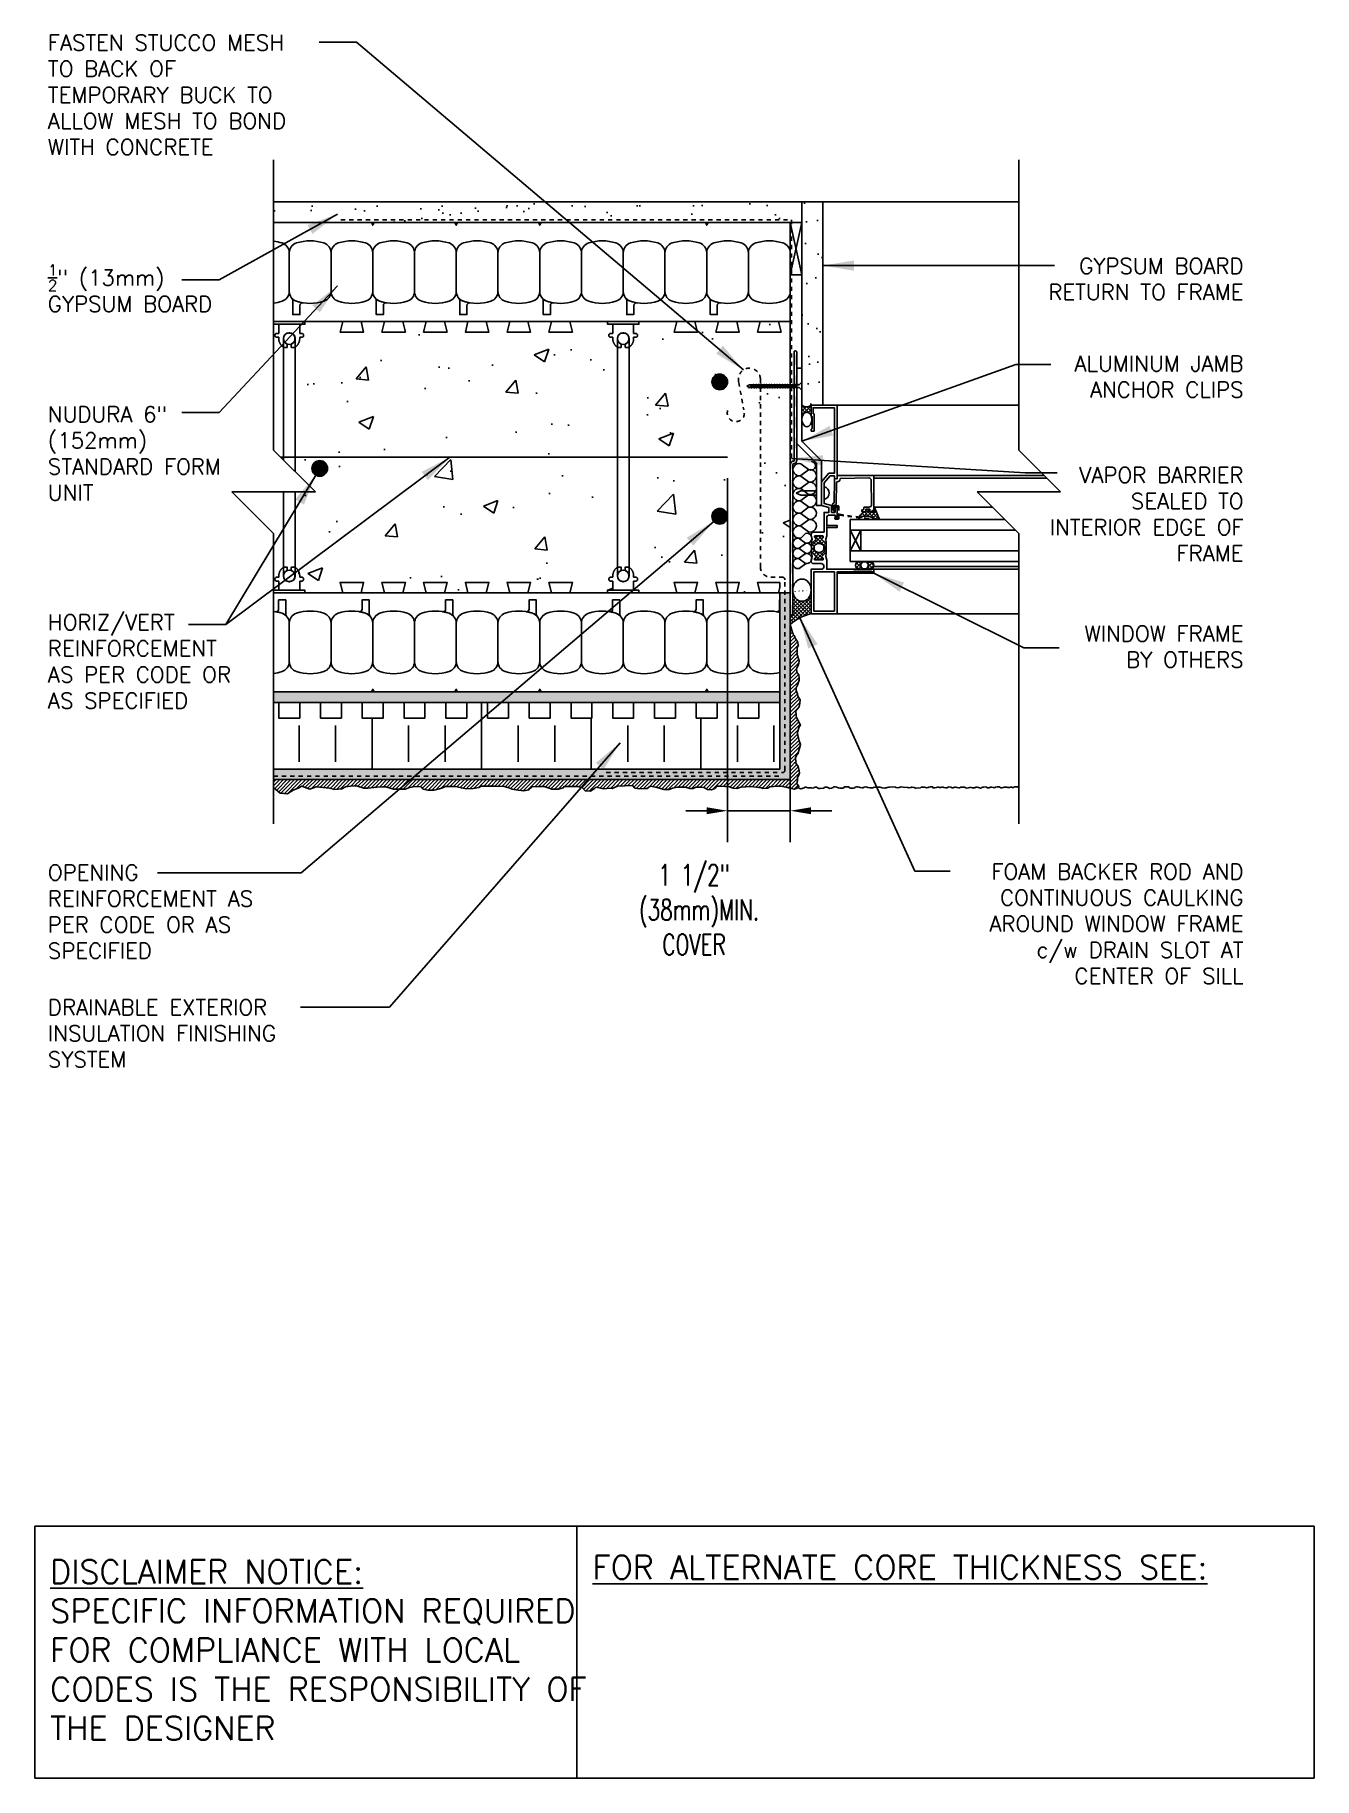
# Model space of a CAD drawing. Header units: inches. Extents: x 2884.7 to 2915.3, y 449.8 to 491.6.
import ezdxf

# ---------------------------------------------------------------- set-up
doc = ezdxf.new("R2010")
doc.units = ezdxf.units.IN
doc.header["$LTSCALE"] = 0.5
doc.header["$MEASUREMENT"] = 0
doc.linetypes.add('DASHED2', pattern=[0.375, 0.25, -0.125])
doc.linetypes.add('HIDDEN2', pattern=[0.1875, 0.125, -0.0625])
doc.layers.get('0').update_dxf_attribs({"linetype": 'CONTINUOUS'})
doc.layers.get('Defpoints').update_dxf_attribs({"linetype": 'CONTINUOUS'})
for name, color, linetype in [('HATCH', 12, 'CONTINUOUS'), ('LINE18', 9, 'CONTINUOUS'), ('line25', 2, 'CONTINUOUS'), ('LINE3', 3, 'CONTINUOUS'), ('LINE50', 5, 'CONTINUOUS'), ('LINE65', 3, 'CONTINUOUS'), ('LINE9', 9, 'CONTINUOUS'), ('TEXT', 4, 'CONTINUOUS')]:
    doc.layers.add(name, color=color, linetype=linetype)
doc.styles.add('DIM', font='romans.shx', dxfattribs={"width": 0.7})
doc.styles.get("Standard").update_dxf_attribs({"font": 'romans.shx'})
doc.dimstyles.new('ext_12', dxfattribs={"dimscale": 12, "dimtxt": 0.09375, "dimasz": 0.09375, "dimexe": 0.09375, "dimexo": 0.0625, "dimgap": 0.0625, "dimtad": 1, "dimdec": 1, "dimzin": 3, "dimdsep": 46, "dimlunit": 4, "dimtxsty": 'DIM', "dimcen": 0.09, "dimdle": 0.09375, "dimclrt": 4, "dimadec": 0, "dimazin": 0, "dimtfac": 1, "dimtdec": 1, "dimtmove": 2, "dimatfit": 3, "dimfxl": 0, "dimfrac": 2, "dimtolj": 1, "dimtzin": 0, "dimarcsym": 0})
doc.dimstyles.new('ext_8', dxfattribs={"dimscale": 8, "dimtxt": 0.09375, "dimasz": 0.09375, "dimexe": 0.09375, "dimexo": 0.0625, "dimgap": 0.0625, "dimtad": 1, "dimdec": 1, "dimzin": 3, "dimdsep": 46, "dimlunit": 4, "dimtxsty": 'DIM', "dimcen": 0.09, "dimdle": 0.09375, "dimclrt": 4, "dimadec": 0, "dimazin": 0, "dimtfac": 1, "dimtdec": 1, "dimtmove": 2, "dimatfit": 3, "dimfxl": 0, "dimfrac": 2, "dimtolj": 1, "dimtzin": 0, "dimarcsym": 0})

msp = doc.modelspace()

# ---------------------------------------------------------------- texts
at = {"layer": 'TEXT'}
for s, insert, char_height, width, attachment_point in [('FASTEN STUCCO MESH TO BACK OF TEMPORARY BUCK TO ALLOW MESH TO BOND WITH CONCRETE', (2884.986800655591, 490.1145811541294), 0.375, 6.322094998078683, 4), ('\\A1;{\\H0.7x;\\S1/2;}" (13mm) GYPSUM BOARD', (2884.986800655591, 485.4803927707484), 0.375, 4.766563968282753, 4), ('GYPSUM BOARD RETURN TO FRAME', (2913.630207164172, 486.200036499265), 0.375, 5.518937217856092, 3), ('ALUMINUM JAMB ANCHOR CLIPS', (2913.630207164172, 483.8609683841502), 0.375, 4.597189194747443, 3), ('\\A1;NUDURA 6" (152mm) STANDARD FORM UNIT', (2884.986800655591, 481.5191674197872), 0.375, 5.499418325927309, 4), ('VAPOR BARRIER SEALED TO INTERIOR EDGE OF FRAME', (2913.630207164172, 481.1892734372582), 0.375, 5.381265662903388, 3), ('HORIZ/VERT REINFORCEMENT AS PER CODE OR AS SPECIFIED', (2884.986800655591, 476.5337247041651), 0.375, 5.306727562066044, 4), (' {\\H0.52083x;WINDOW FRAME BY OTHERS}', (2913.630207164172, 477.388438155349), 0.72, 4.955387761494876, 3), ('\\A1;OPENING REINFORCEMENT AS PER CODE OR AS SPECIFIED', (2884.986800655591, 470.5373035048581), 0.375, 6.322094998078683, 4), ('{\\H0.52083x;FOAM BACKER ROD AND CONTINUOUS CAULKING AROUND WINDOW FRAME c/w DRAIN SLOT AT CENTER OF SILL} ', (2913.630207164172, 471.6846771738698), 0.72, 7.070157079834644, 3), ('\\A1;DRAINABLE EXTERIOR INSULATION FINISHING SYSTEM', (2884.986800655591, 467.6206135692009), 0.375, 6.322094998078683, 4), ('{\\LFOR ALTERNATE CORE THICKNESS SEE:}', (2898.033390050183, 454.8234321117123), 0.5625, 23.33295210344748, 4), ('{\\LDISCLAIMER NOTICE:}\\PSPECIFIC INFORMATION REQUIRED FOR COMPLIANCE WITH LOCAL CODES IS THE RESPONSIBILITY OF THE DESIGNER', (2885.041422554403, 452.8414905866177), 0.5625, 14.00235015036683, 4)]:
    msp.add_mtext(s, dxfattribs=dict(at, insert=insert, char_height=char_height, width=width, attachment_point=attachment_point))

# ---------------------------------------------------------------- blocks, each defined once
blk = doc.blocks.new('WEB_6_CENTRE_TOP')
for p, q in [((5.688000016345484, 0.140625), (4.440892098500626e-16, 0.140625)), ((5.688000016345484, -0.140625), (4.440892098500626e-16, -0.140625))]:
    blk.add_line(p, q)
for centre in [(4.440892098500626e-16, 0), (5.688000016345484, 0)]:
    blk.add_circle(centre, 0.140625)
blk = doc.blocks.new('Connector')
blk.add_point((0.2709174698770802, 1.661931555041463e-06))
at = {"layer": 'LINE9'}
for p, q in [((-3.258168725484012e-05, 0.3749992150000656), (3.258168725484012e-05, -0.3749992150000656)), ((0.06241786328238064, -0.3749992148524877), (0.06241786328238064, 0.3749992443783929)), ((0.2812174256824029, 0.2499994843784696), (0.06241786620012491, 0.2499994843784696))]:
    blk.add_line(p, q, dxfattribs=at)
for points, weights in [([(0.007417973282404233, 0.3749992443784497), (0.003675450510719713, 0.3749992443784497), (-3.25743263793754e-05, 0.3749992443784497)], [1, 0.9725870691378072, 0.9503054881147847]), ([(0.3272173336824018, 0.3434992873784556), (0.3081635517900478, 0.3434992873783988), (0.2812174256824314, 0.3165531612708667), (0.2812174256824029, 0.2974993793784568)], [1, 0.85355339, 0.85355339, 1]), ([(0.3280923319323996, 0.3434992873784556), (0.3272173336824302, 0.3434992873784556), (0.3272173336824018, 0.3434992873784556)], [1, 0.70710678, 1]), ([(0.3749672381823963, 0.2974993793784568), (0.3749672381823964, 0.3165531612708667), (0.3480211220747584, 0.3434992873783988), (0.3289673301823974, 0.3434992873784556)], [1, 0.85355339, 0.85355339, 1]), ([(0.4059171863186535, 0.2499994812478752), (0.5456119710193006, 0.2499994818511543), (0.6188283582062053, 0.1310289191654936)], [0.9584044154091053, 0.794674173519109, 0.86465157111261]), ([(0.6188283615153448, 0.05237709487580038), (0.6117085634233241, 0.04899987637845172), (0.6038283904591744, 0.04899987637845173)], [0.8361502417800951, 0.892081430621068, 1]), ([(-3.257432646819325e-05, -0.3749992256215302), (0.003675450510687739, -0.374999225621644), (0.007417973282404233, -0.374999225621644)], [0.9503054881146419, 0.9725870691377194, 1]), ([(0.2812174256824029, -0.2974993806216669), (0.2812174256824314, -0.3165531625140199), (0.3081635517900478, -0.3434992886216657), (0.3272173336824018, -0.3434992886216657)], [1, 0.85355339, 0.85355339, 1]), ([(0.3272173336824018, -0.3434992886216657), (0.2812174256824029, -0.3434992886216657), (0.2812174256824029, -0.2974993806216669)], [1, 0.70710678, 1]), ([(0.3289673301823974, -0.3434992886216657), (0.3480211120747487, -0.3434992886216657), (0.3749672381823964, -0.3165531625140199), (0.3749672381823963, -0.2974993806216669)], [1, 0.85355339, 0.85355339, 1]), ([(0.3749672381823963, -0.2974993806216669), (0.3749672381823963, -0.3434992886216657), (0.3289673301823974, -0.3434992886216657)], [1, 0.70710678, 1]), ([(0.6188283613946357, -0.131028911892309), (0.5456119750629149, -0.2499994738277503), (0.4059171864701652, -0.2499994726211348)], [0.8646515744283529, 0.7946741696858824, 0.9584044151948177]), ([(0.6038283904591744, -0.0489998776216619), (0.6117085625107617, -0.048999877621605), (0.6188283599457839, -0.05237709537464598)], [1, 0.892081441770365, 0.8361502533368361])]:
    blk.add_rational_spline(points, weights, degree=2, dxfattribs=at)
for points, degree in [([(-3.257431322012394e-05, 0.3749992150000656), (0.002445673934634129, 0.3749992149990992), (0.004938010751889266, 0.3749992149986445), (0.007417973282404233, 0.3749992149986445)], 3), ([(0.007417973282404233, 0.3749992149986445), (0.02144967107233597, 0.3749992149986445), (0.05068376975444622, 0.3749992150304199), (0.06241786328238064, 0.3749992151096597), (0.06241786328238064, 0.3749992151476311)], 3), ([(0.2812174256824029, 0.2499994843784696), (0.2812174256824029, 0.2974993793784568)], 1), ([(0.3272173336824018, 0.3434992873784556), (0.3272173336824018, 0.3434992873784556), (0.3276798538016727, 0.3434992873784556), (0.3280923319323996, 0.3434992873784556)], 3), ([(0.3280923319323996, 0.3434992873784556), (0.3285048100631265, 0.3434992873784556), (0.3289673301823974, 0.3434992873784556), (0.3289673301823974, 0.3434992873784556)], 3), ([(0.3749672381823963, 0.2499994843784127), (0.3749672381823963, 0.2974993793784568)], 1), ([(0.4059171862823838, 0.2499994843784127), (0.3749672381824247, 0.2499994843784127)], 1), ([(0.6038283904591744, 0.04899987637845173), (0.5317104146954286, 0.04899987637845173)], 1), ([(0.6038283904591744, 0.04899987511755102), (0.6089535437752751, 0.04899987429752786), (0.6141977466683137, 0.05018059706043845), (0.6188283630154707, 0.05237709171308937)], 3), ([(0.6188283604591653, 0.1310289223200191), (0.6188283604591653, 0.05237707962402895)], 1), ([(0.007417973282404233, -0.3749992150014743), (0.004938010753196664, -0.3749992150014743), (0.002445673934946768, -0.3749992150010196), (-3.257431313485881e-05, -0.3749992150000532)], 3), ([(0.06241786328238064, -0.3749992148524877), (0.06241786328238064, -0.3749992148905159), (0.05068376975444622, -0.3749992149696988), (0.02144967107233597, -0.3749992150014743), (0.007417973282404233, -0.3749992150014743)], 3), ([(0.06241786328238064, -0.2499994756216148), (0.2812174256824029, -0.249999475621615)], 1), ([(0.2812174256824029, -0.2974993806216669), (0.2812174256824029, -0.249999475621615)], 1), ([(0.2812174256824029, -0.249999475621615), (0.2812174256824029, -0.2974993806216669)], 1), ([(0.3280923319323996, -0.3434992886216657), (0.3276798538016443, -0.3434992886216657), (0.3272173336824018, -0.3434992886216657), (0.3272173336824018, -0.3434992886216657)], 3), ([(0.3289673301823974, -0.3434992886216657), (0.3289673301823974, -0.3434992886216657), (0.3285048100631265, -0.3434992886216657), (0.3280923319323996, -0.3434992886216657)], 3), ([(0.3749672381823963, -0.2499994756216717), (0.3749672381823963, -0.2974993806216669)], 1), ([(0.3749672381823963, -0.2974993806216669), (0.3749672381823963, -0.2499994756216717)], 1), ([(0.4059171862823838, -0.2499994756216717), (0.3749672381750919, -0.2499994756216717)], 1), ([(0.5317104146954286, -0.0489998776216619), (0.6038283904591744, -0.0489998776216619)], 1), ([(0.6038283904591744, -0.04899987608649169), (0.579789061094008, -0.0489998776216619), (0.5557497317288416, -0.0489998776216619), (0.5317104023636752, -0.04899988870317272)], 3), ([(0.6188283630154707, -0.05237709086724705), (0.6141977462140495, -0.05018059748231805), (0.6089535436424036, -0.04899987508798019), (0.6038283904591744, -0.04899987608649169)], 3), ([(0.6188283604591653, -0.05237709086724705), (0.6188283604591653, -0.1310289135632782)], 1)]:
    blk.add_open_spline(points, degree=degree, dxfattribs=at)
for points, weights, knots in [([(0.06241786730985413, 0.3749992443783931), (0.06241786854196008, 0.3749992443784498), (0.04630877539782219, 0.3749992443784497), (0.03019967615492369, 0.3749992443785634), (0.007417973835350365, 0.3749992443785634)], [0.8687188585685339, 0.861102746415096, 1, 0.8611027342883395, 0.8687188598984209], [0, 0, 0, 0.4999999781731538, 0.4999999781731538, 1, 1, 1]), ([(0.5317104048302843, 0.04899987390064713), (0.4716783751912068, 0.2031150203294549), (0.332712202692651, 0.1134281874892683), (0.1569597641982092, 4.346083437578585e-09), (0.3327122026926226, -0.1134281887647656), (0.4716783699598199, -0.2031150182285097), (0.5317104030229416, -0.04899987134177148)], [0.899508922285991, 0.5997182152975012, 1, 0.54226024, 1, 0.5997182243345061, 0.8995089087494773], [0, 0, 0, 0.3181123135056626, 0.3181123135056626, 0.6818876936762344, 0.6818876936762344, 1, 1, 1]), ([(0.007417973035650509, -0.374999225621758), (0.03019967149134928, -0.374999225621644), (0.04630876560347374, -0.374999225621644), (0.06241785921338838, -0.3749992256216439), (0.0624178606516388, -0.3749992256217576)], [0.8687188593189243, 0.8611027395725566, 1, 0.8611027429575047, 0.8687188589477123], [0, 0, 0, 0.5000000060925393, 0.5000000060925393, 1, 1, 1])]:
    blk.add_rational_spline(points, weights, degree=2, knots=knots, dxfattribs=at)
for points, knots in [([(0.4059171862823838, 0.2499994713335302), (0.4059171862823838, 0.249999470863473), (0.4059171862823838, 0.2499994703934158), (0.4059171862823838, 0.2499994699233586), (0.4059171862823838, 0.2499994699233587), (0.4059171862823838, 0.2499994713335302), (0.4059171862823838, 0.2499994713335302)], [0, 0, 0, 0, 1, 1, 1, 1.000000001410172, 1.000000001410172, 1.000000001410172, 1.000000001410172]), ([(0.4059171862823838, 0.2499994781284788), (0.4059171862823838, 0.2499994777493332), (0.4059171862823838, 0.2499994773701876), (0.4059171862823838, 0.249999476991042), (0.4059171862823838, 0.249999476991042), (0.4059171862823838, 0.2499994781284788), (0.4059171862823838, 0.2499994781284788)], [0, 0, 0, 0, 1, 1, 1, 1.000000001137437, 1.000000001137437, 1.000000001137437, 1.000000001137437]), ([(0.4059171862823838, 0.2499994642658469), (0.4059171862823838, 0.2499994638867392), (0.4059171862823838, 0.2499994635076314), (0.4059171862823838, 0.2499994631285237), (0.4059171862823838, 0.2499994631285238), (0.4059171862823838, 0.2499994642658469), (0.4059171862823838, 0.2499994642658469)], [0, 0, 0, 0, 1, 1, 1, 1.000000001137323, 1.000000001137323, 1.000000001137323, 1.000000001137323]), ([(0.4059171862943758, 0.2499994704144855), (0.4059171862943758, 0.249999471035102), (0.4059171862943758, 0.2499994716557185), (0.4059171862943758, 0.249999472276335), (0.4059171862943758, 0.249999472276335), (0.4059171862943758, 0.2499994704144855), (0.4059171862943758, 0.2499994704144855)], [0, 0, 0, 0, 1, 1, 1, 1.00000000186185, 1.00000000186185, 1.00000000186185, 1.00000000186185]), ([(0.4059171862944932, 0.2499994614427751), (0.4059171862944932, 0.2499994619433193), (0.4059171862944932, 0.2499994624438635), (0.4059171862944932, 0.2499994629444077), (0.4059171862944932, 0.2499994629444077), (0.4059171862944932, 0.2499994614427751), (0.4059171862944932, 0.2499994614427751)], [0, 0, 0, 0, 1, 1, 1, 1.000000001501633, 1.000000001501633, 1.000000001501633, 1.000000001501633]), ([(0.4059171862943742, 0.249999479746242), (0.4059171862943742, 0.249999480246919), (0.4059171862943742, 0.249999480747596), (0.4059171862943742, 0.249999481248273), (0.4059171862943742, 0.249999481248273), (0.4059171862943742, 0.249999479746242), (0.4059171862943742, 0.249999479746242)], [0, 0, 0, 0, 1, 1, 1, 1.000000001502031, 1.000000001502031, 1.000000001502031, 1.000000001502031]), ([(0.4059171862823838, 0.2499994543785026), (0.4059171862823838, 0.2499994541257389), (0.4059171862823838, 0.2499994538729752), (0.4059171862823838, 0.2499994536202115), (0.4059171862823838, 0.2499994536202114), (0.4059171862823838, 0.2499994543785026), (0.4059171862823838, 0.2499994543785026)], [0, 0, 0, 0, 1, 1, 1, 1.000000000758291, 1.000000000758291, 1.000000000758291, 1.000000000758291]), ([(0.4059171869207354, 0.2499994597462267), (0.4059171869207354, 0.2499994602468277), (0.4059171869207354, 0.2499994607474287), (0.4059171869207354, 0.2499994612480297), (0.4059171869207354, 0.2499994612480298), (0.4059171869207354, 0.2499994597462267), (0.4059171869207354, 0.2499994597462267)], [0, 0, 0, 0, 1, 1, 1, 1.000000001501803, 1.000000001501803, 1.000000001501803, 1.000000001501803]), ([(0.4059171869207906, 0.2499994504141859), (0.4059171869207728, 0.249999451034878), (0.4059171869207551, 0.2499994516555702), (0.4059171869207373, 0.2499994522762624), (0.4059171869207372, 0.2499994522762625), (0.4059171869207906, 0.2499994504141859), (0.4059171869207906, 0.2499994504141859)], [0, 0, 0, 0, 1, 1, 1, 1.000000001862076, 1.000000001862076, 1.000000001862076, 1.000000001862076]), ([(0.4059171862823838, 0.2499994498485369), (0.4059171862823838, 0.2499994495351781), (0.4059171862823838, 0.2499994492218193), (0.4059171862823838, 0.2499994489084605), (0.4059171862823838, 0.2499994489084604), (0.4059171862823838, 0.2499994498485369), (0.4059171862823838, 0.2499994498485369)], [0, 0, 0, 0, 1, 1, 1, 1.000000000940076, 1.000000000940076, 1.000000000940076, 1.000000000940076]), ([(0.4059171862823838, 0.2499994298485779), (0.4059171862823838, 0.2499994295352191), (0.4059171862823838, 0.2499994292218603), (0.4059171862823838, 0.2499994289085015), (0.4059171862823838, 0.2499994289085014), (0.4059171862823838, 0.2499994298485779), (0.4059171862823838, 0.2499994298485779)], [0, 0, 0, 0, 1, 1, 1, 1.000000000940076, 1.000000000940076, 1.000000000940076, 1.000000000940076]), ([(0.4059171862823838, 0.24999942513677), (0.4059171862823838, 0.2499994248840442), (0.4059171862823838, 0.2499994246313184), (0.4059171862823838, 0.2499994243785925), (0.4059171862823838, 0.2499994243785925), (0.4059171862823838, 0.24999942513677), (0.4059171862823838, 0.24999942513677)], [0, 0, 0, 0, 1, 1, 1, 1.000000000758178, 1.000000000758178, 1.000000000758178, 1.000000000758178]), ([(0.4059171862823838, 0.2499994343784868), (0.4059171862823838, 0.2499994341257609), (0.4059171862823838, 0.2499994338730351), (0.4059171862823838, 0.2499994336203092), (0.4059171862823838, 0.2499994336203092), (0.4059171862823838, 0.2499994343784868), (0.4059171862823838, 0.2499994343784868)], [0, 0, 0, 0, 1, 1, 1, 1.000000000758178, 1.000000000758178, 1.000000000758178, 1.000000000758178]), ([(0.4059171862823838, 0.2499994451367859), (0.4059171862823838, 0.2499994448840222), (0.4059171862823838, 0.2499994446312585), (0.4059171862823838, 0.2499994443784948), (0.4059171862823838, 0.2499994443784947), (0.4059171862823838, 0.2499994451367859), (0.4059171862823838, 0.2499994451367859)], [0, 0, 0, 0, 1, 1, 1, 1.000000000758291, 1.000000000758291, 1.000000000758291, 1.000000000758291]), ([(0.4059171869023155, 0.249999440436631), (0.4059171869023827, 0.249999440716566), (0.4059171869024499, 0.249999440996501), (0.405917186902517, 0.249999441276436), (0.4059171869025171, 0.249999441276436), (0.4059171869023155, 0.249999440436631), (0.4059171869023155, 0.249999440436631)], [0, 0, 0, 0, 1, 1, 1, 1.000000000839805, 1.000000000839805, 1.000000000839805, 1.000000000839805]), ([(0.4059171869023155, 0.2499994352179503), (0.4059171869023155, 0.2499994355650362), (0.4059171869023155, 0.2499994359121221), (0.4059171869023155, 0.249999436259208), (0.4059171869023155, 0.249999436259208), (0.4059171869023155, 0.2499994352179503), (0.4059171869023155, 0.2499994352179503)], [0, 0, 0, 0, 1, 1, 1, 1.000000001041258, 1.000000001041258, 1.000000001041258, 1.000000001041258]), ([(0.4059171869023155, 0.2499994302006659), (0.4059171869023155, 0.2499994304806766), (0.4059171869023155, 0.2499994307606873), (0.4059171869023155, 0.2499994310406979), (0.4059171869023155, 0.2499994310406979), (0.4059171869023155, 0.2499994302006659), (0.4059171869023155, 0.2499994302006659)], [0, 0, 0, 0, 1, 1, 1, 1.000000000840032, 1.000000000840032, 1.000000000840032, 1.000000000840032]), ([(0.4059171869207354, 0.2499994414427026), (0.4059171869207354, 0.2499994419432847), (0.4059171869207354, 0.2499994424438668), (0.4059171869207354, 0.2499994429444489), (0.4059171869207354, 0.2499994429444489), (0.4059171869207354, 0.2499994414427026), (0.4059171869207354, 0.2499994414427026)], [0, 0, 0, 0, 1, 1, 1, 1.000000001501746, 1.000000001501746, 1.000000001501746, 1.000000001501746]), ([(0.4059171862823838, 0.2499994138336836), (0.4059171862823838, 0.2499994133636264), (0.4059171862823838, 0.2499994128935692), (0.4059171862823838, 0.249999412423512), (0.4059171862823838, 0.249999412423512), (0.4059171862823838, 0.2499994138336836), (0.4059171862823838, 0.2499994138336836)], [0, 0, 0, 0, 1, 1, 1, 1.000000001410172, 1.000000001410172, 1.000000001410172, 1.000000001410172]), ([(0.4059171862823838, 0.2499994096882067), (0.4059171862823838, 0.2499994089141509), (0.4059171862823838, 0.2499994081400951), (0.4059171862823838, 0.2499994073660393), (0.4059171862823838, 0.2499994073660394), (0.4059171862823838, 0.2499994096882067), (0.4059171862823838, 0.2499994096882067)], [0, 0, 0, 0, 1, 1, 1, 1.000000002322167, 1.000000002322167, 1.000000002322167, 1.000000002322167]), ([(0.4059171862823838, 0.2499994190031378), (0.4059171862823838, 0.2499994182290819), (0.4059171862823838, 0.2499994174550262), (0.4059171862823838, 0.2499994166809704), (0.4059171862823838, 0.2499994166809704), (0.4059171862823838, 0.2499994190031378), (0.4059171862823838, 0.2499994190031378)], [0, 0, 0, 0, 1, 1, 1, 1.000000002322167, 1.000000002322167, 1.000000002322167, 1.000000002322167]), ([(0.4059171869023466, 0.2499994200135868), (0.4059171869023277, 0.2499994202647587), (0.4059171869023088, 0.2499994205159306), (0.4059171869022898, 0.2499994207671025), (0.4059171869022897, 0.2499994207671026), (0.4059171869023466, 0.2499994200135868), (0.4059171869023466, 0.2499994200135868)], [0, 0, 0, 0, 1, 1, 1, 1.000000000753516, 1.000000000753516, 1.000000000753516, 1.000000000753516]), ([(0.4059171869023483, 0.2499994158456562), (0.4059171869023667, 0.2499994161569498), (0.405917186902385, 0.2499994164682434), (0.4059171869024033, 0.2499994167795369), (0.4059171869024034, 0.2499994167795369), (0.4059171869023483, 0.2499994158456562), (0.4059171869023483, 0.2499994158456562)], [0, 0, 0, 0, 1, 1, 1, 1.000000000933881, 1.000000000933881, 1.000000000933881, 1.000000000933881]), ([(0.4059171869024603, 0.2499994118581473), (0.4059171869024603, 0.2499994121092815), (0.4059171869024603, 0.2499994123604158), (0.4059171869024603, 0.24999941261155), (0.4059171869024603, 0.24999941261155), (0.4059171869024603, 0.2499994118581473), (0.4059171869024603, 0.2499994118581473)], [0, 0, 0, 0, 1, 1, 1, 1.000000000753403, 1.000000000753403, 1.000000000753403, 1.000000000753403]), ([(0.5317104146954286, 0.04899987637845173), (0.5317104146954286, 0.04899987304511576), (0.5317104146954286, 0.04899986971177979), (0.5317104146954286, 0.04899986637844381), (0.5317104146954286, 0.0489998663784438), (0.5317104146954286, 0.04899987637845173), (0.5317104146954286, 0.04899987637845173)], [0, 0, 0, 0, 1, 1, 1, 1.000000010000008, 1.000000010000008, 1.000000010000008, 1.000000010000008]), ([(0.5317104146954286, 0.04899985637849271), (0.5317104146954286, 0.04899985304515674), (0.5317104146954286, 0.04899984971182077), (0.5317104146954286, 0.04899984637848479), (0.5317104146954286, 0.04899984637848478), (0.5317104146954286, 0.04899985637849271), (0.5317104146954286, 0.04899985637849271)], [0, 0, 0, 0, 1, 1, 1, 1.000000010000008, 1.000000010000008, 1.000000010000008, 1.000000010000008]), ([(0.5317104052942073, 0.04899986408890453), (0.5317104052942073, 0.04899986696239621), (0.5317104052942073, 0.04899986983588789), (0.5317104052942073, 0.04899987270937956), (0.5317104052942073, 0.04899987270937955), (0.5317104052942073, 0.04899986408890453), (0.5317104052942073, 0.04899986408890453)], [0, 0, 0, 0, 1, 1, 1, 1.000000008620475, 1.000000008620475, 1.000000008620475, 1.000000008620475]), ([(0.5317103998444601, 0.04899984198357901), (0.5317103998444601, 0.04899984485705174), (0.5317103998444601, 0.04899984773052446), (0.5317103998444601, 0.04899985060399718), (0.5317103998444601, 0.04899985060399716), (0.5317103998444601, 0.04899984198357901), (0.5317103998444601, 0.04899984198357901)], [0, 0, 0, 0, 1, 1, 1, 1.000000008620418, 1.000000008620418, 1.000000008620418, 1.000000008620418]), ([(0.531710395023997, 0.0489999167595049), (0.531710395023997, 0.04899991933610339), (0.531710395023997, 0.04899992191270189), (0.531710395023997, 0.04899992448930039), (0.531710395023997, 0.04899992448930039), (0.531710395023997, 0.0489999167595049), (0.531710395023997, 0.0489999167595049)], [0, 0, 0, 0, 1, 1, 1, 1.000000007729795, 1.000000007729795, 1.000000007729795, 1.000000007729795]), ([(0.5317103995546741, 0.04899991800994644), (0.5317103995546741, 0.0489999212636827), (0.5317103995546741, 0.04899992451741893), (0.5317103995546741, 0.04899992777115518), (0.5317103995546741, 0.04899992777115517), (0.5317103995546741, 0.04899991800994644), (0.5317103995546741, 0.04899991800994644)], [0, 0, 0, 0, 1, 1, 1, 1.000000009761209, 1.000000009761209, 1.000000009761209, 1.000000009761209]), ([(0.5317103976323132, 0.04899991721720811), (0.5317103976323132, 0.04899992052896254), (0.5317103976323132, 0.04899992384071696), (0.5317103976323132, 0.04899992715247139), (0.5317103976323132, 0.04899992715247137), (0.5317103976323132, 0.04899991721720811), (0.5317103976323132, 0.04899991721720811)], [0, 0, 0, 0, 1, 1, 1, 1.000000009935263, 1.000000009935263, 1.000000009935263, 1.000000009935263]), ([(0.5317104041095337, 0.04899991730901024), (0.5317104041095337, 0.04899992056278436), (0.5317104041095337, 0.0489999238165585), (0.5317104041095337, 0.04899992707033263), (0.5317104041095337, 0.04899992707033263), (0.5317104041095337, 0.04899991730901024), (0.5317104041095337, 0.04899991730901024)], [0, 0, 0, 0, 1, 1, 1, 1.000000009761322, 1.000000009761322, 1.000000009761322, 1.000000009761322]), ([(0.5317104146954286, 0.04899983637853369), (0.5317104146954286, 0.04899983304519772), (0.5317104146954286, 0.04899982971186174), (0.5317104146954286, 0.04899982637852577), (0.5317104146954286, 0.04899982637852576), (0.5317104146954286, 0.04899983637853369), (0.5317104146954286, 0.04899983637853369)], [0, 0, 0, 0, 1, 1, 1, 1.000000010000008, 1.000000010000008, 1.000000010000008, 1.000000010000008]), ([(0.5317104146954286, 0.04899981586203852), (0.5317104146954286, 0.04899981287305998), (0.5317104146954286, 0.04899980988408144), (0.5317104146954286, 0.04899980689510289), (0.5317104146954286, 0.04899980689510288), (0.5317104146954286, 0.04899981586203852), (0.5317104146954286, 0.04899981586203852)], [0, 0, 0, 0, 1, 1, 1, 1.000000008966936, 1.000000008966936, 1.000000008966936, 1.000000008966936]), ([(0.6038283904591744, 0.04899987637845173), (0.6038283904591744, 0.04899987304511576), (0.6038283904591744, 0.04899986971177979), (0.6038283904591744, 0.04899986637844381), (0.6038283904591744, 0.0489998663784438), (0.6038283904591744, 0.04899987637845173), (0.6038283904591744, 0.04899987637845173)], [0, 0, 0, 0, 1, 1, 1, 1.000000010000008, 1.000000010000008, 1.000000010000008, 1.000000010000008]), ([(0.6038283904591744, 0.04899985637849271), (0.6038283904591744, 0.04899985304515674), (0.6038283904591744, 0.04899984971182077), (0.6038283904591744, 0.04899984637848479), (0.6038283904591744, 0.04899984637848478), (0.6038283904591744, 0.04899985637849271), (0.6038283904591744, 0.04899985637849271)], [0, 0, 0, 0, 1, 1, 1, 1.000000010000008, 1.000000010000008, 1.000000010000008, 1.000000010000008]), ([(0.6038283904591744, 0.04899983637853369), (0.6038283904591744, 0.04899983304519772), (0.6038283904591744, 0.04899982971186174), (0.6038283904591744, 0.04899982637852577), (0.6038283904591744, 0.04899982637852576), (0.6038283904591744, 0.04899983637853369), (0.6038283904591744, 0.04899983637853369)], [0, 0, 0, 0, 1, 1, 1, 1.000000010000008, 1.000000010000008, 1.000000010000008, 1.000000010000008]), ([(0.6038283904591744, 0.04899981586203852), (0.6038283904591744, 0.04899981287305998), (0.6038283904591744, 0.04899980988408144), (0.6038283904591744, 0.04899980689510289), (0.6038283904591744, 0.04899980689510288), (0.6038283904591744, 0.04899981586203852), (0.6038283904591744, 0.04899981586203852)], [0, 0, 0, 0, 1, 1, 1, 1.000000008966936, 1.000000008966936, 1.000000008966936, 1.000000008966936]), ([(0.6188283582062333, 0.1310289191656072), (0.6188283582062333, 0.131028914734928), (0.6188283582062333, 0.1310289103042488), (0.6188283582062333, 0.1310289058735695), (0.6188283582062333, 0.1310289058735696), (0.6188283582062333, 0.1310289191656072), (0.6188283582062333, 0.1310289191656072)], [0, 0, 0, 0, 1, 1, 1, 1.000000013292038, 1.000000013292038, 1.000000013292038, 1.000000013292038]), ([(0.6188283574903464, 0.1310288803306951), (0.6188283574903464, 0.1310288760772916), (0.6188283574903464, 0.131028871823888), (0.6188283574903464, 0.1310288675704844), (0.6188283574903464, 0.1310288675704844), (0.6188283574903464, 0.1310288803306951), (0.6188283574903464, 0.1310288803306951)], [0, 0, 0, 0, 1, 1, 1, 1.000000012760211, 1.000000012760211, 1.000000012760211, 1.000000012760211]), ([(0.6188283575188258, 0.1310289002827351), (0.6188283575187972, 0.131028895852018), (0.6188283575187684, 0.1310288914213008), (0.6188283575187397, 0.1310288869905837), (0.6188283575187397, 0.1310288869905837), (0.6188283575188258, 0.1310289002827351), (0.6188283575188258, 0.1310289002827351)], [0, 0, 0, 0, 1, 1, 1, 1.000000013292151, 1.000000013292151, 1.000000013292151, 1.000000013292151]), ([(0.6188283575901625, 0.1310288596646449), (0.6188283575901625, 0.1310288566949931), (0.6188283575901625, 0.1310288537253413), (0.6188283575901625, 0.1310288507556896), (0.6188283575901625, 0.1310288507556895), (0.6188283575901625, 0.1310288596646449), (0.6188283575901625, 0.1310288596646449)], [0, 0, 0, 0, 1, 1, 1, 1.000000008908955, 1.000000008908955, 1.000000008908955, 1.000000008908955]), ([(0.4059171857033199, -0.2499993712568136), (0.4059171857033293, -0.2499993715080616), (0.4059171857033387, -0.2499993717593096), (0.4059171857033482, -0.2499993720105576), (0.4059171857033483, -0.2499993720105576), (0.4059171857033199, -0.2499993712568136), (0.4059171857033199, -0.2499993712568136)], [0, 0, 0, 0, 1, 1, 1, 1.000000000753744, 1.000000000753744, 1.000000000753744, 1.000000000753744]), ([(0.4059171853898016, -0.2499993670887124), (0.4059171853898396, -0.249999367400158), (0.4059171853898776, -0.2499993677116035), (0.4059171853899156, -0.249999368023049), (0.4059171853899156, -0.2499993680230489), (0.4059171853898016, -0.2499993670887124), (0.4059171853898016, -0.2499993670887124)], [0, 0, 0, 0, 1, 1, 1, 1.000000000934337, 1.000000000934337, 1.000000000934337, 1.000000000934337]), ([(0.4059171850899226, -0.2499993631013747), (0.4059171850899226, -0.2499993633524899), (0.4059171850899226, -0.2499993636036052), (0.4059171850899226, -0.2499993638547204), (0.4059171850899226, -0.2499993638547204), (0.4059171850899226, -0.2499993631013747), (0.4059171850899226, -0.2499993631013747)], [0, 0, 0, 0, 1, 1, 1, 1.000000000753346, 1.000000000753346, 1.000000000753346, 1.000000000753346]), ([(0.4059171857419166, -0.2499993916799719), (0.405917185741936, -0.2499993919598687), (0.4059171857419555, -0.2499993922397655), (0.4059171857419749, -0.2499993925196624), (0.4059171857419749, -0.2499993925196623), (0.4059171857419166, -0.2499993916799719), (0.4059171857419166, -0.2499993916799719)], [0, 0, 0, 0, 1, 1, 1, 1.00000000083969, 1.00000000083969, 1.00000000083969, 1.00000000083969]), ([(0.4059171853898016, -0.2499993864611199), (0.4059171853898016, -0.2499993868081491), (0.4059171853898016, -0.2499993871551782), (0.4059171853898016, -0.2499993875022073), (0.4059171853898016, -0.2499993875022073), (0.4059171853898016, -0.2499993864611199), (0.4059171853898016, -0.2499993864611199)], [0, 0, 0, 0, 1, 1, 1, 1.000000001041087, 1.000000001041087, 1.000000001041087, 1.000000001041087]), ([(0.4059171850513268, -0.2499993814438358), (0.4059171850513268, -0.2499993817238466), (0.4059171850513268, -0.2499993820038574), (0.4059171850513268, -0.2499993822838681), (0.4059171850513268, -0.2499993822838682), (0.4059171850513268, -0.2499993814438358), (0.4059171850513268, -0.2499993814438358)], [0, 0, 0, 0, 1, 1, 1, 1.000000000840032, 1.000000000840032, 1.000000000840032, 1.000000000840032]), ([(0.405917185133978, -0.2499994309896403), (0.405917185133978, -0.2499994314901845), (0.405917185133978, -0.2499994319907287), (0.405917185133978, -0.2499994324912729), (0.405917185133978, -0.249999432491273), (0.405917185133978, -0.2499994309896403), (0.405917185133978, -0.2499994309896403)], [0, 0, 0, 0, 1, 1, 1, 1.000000001501633, 1.000000001501633, 1.000000001501633, 1.000000001501633]), ([(0.4059171847819411, -0.2499994216576563), (0.405917184781943, -0.2499994222783107), (0.4059171847819448, -0.249999422898965), (0.4059171847819467, -0.2499994235196194), (0.4059171847819468, -0.2499994235196193), (0.4059171847819411, -0.2499994216576563), (0.4059171847819411, -0.2499994216576563)], [0, 0, 0, 0, 1, 1, 1, 1.000000001861963, 1.000000001861963, 1.000000001861963, 1.000000001861963]), ([(0.4059171844434954, -0.2499994126858886), (0.4059171844434954, -0.2499994131864898), (0.4059171844434954, -0.249999413687091), (0.4059171844434954, -0.2499994141876921), (0.4059171844434954, -0.2499994141876921), (0.4059171844434954, -0.2499994126858886), (0.4059171844434954, -0.2499994126858886)], [0, 0, 0, 0, 1, 1, 1, 1.000000001501803, 1.000000001501803, 1.000000001501803, 1.000000001501803]), ([(0.4059171857602522, -0.2499994109895677), (0.4059171857602312, -0.2499994114900739), (0.4059171857602102, -0.24999941199058), (0.4059171857601892, -0.2499994124910861), (0.4059171857601891, -0.2499994124910861), (0.4059171857602522, -0.2499994109895677), (0.4059171857602522, -0.2499994109895677)], [0, 0, 0, 0, 1, 1, 1, 1.000000001501518, 1.000000001501518, 1.000000001501518, 1.000000001501518]), ([(0.4059171854081907, -0.2499994016575833), (0.4059171854081907, -0.2499994022781619), (0.4059171854081907, -0.2499994028987405), (0.4059171854081907, -0.2499994035193191), (0.4059171854081907, -0.249999403519319), (0.4059171854081907, -0.2499994016575833), (0.4059171854081907, -0.2499994016575833)], [0, 0, 0, 0, 1, 1, 1, 1.000000001861736, 1.000000001861736, 1.000000001861736, 1.000000001861736]), ([(0.5317104146954286, -0.04899976710537955), (0.5317104146954286, -0.04899976411640102), (0.5317104146954286, -0.04899976112742247), (0.5317104146954286, -0.04899975813844393), (0.5317104146954286, -0.04899975813844391), (0.5317104146954286, -0.04899976710537955), (0.5317104146954286, -0.04899976710537955)], [0, 0, 0, 0, 1, 1, 1, 1.000000008966936, 1.000000008966936, 1.000000008966936, 1.000000008966936]), ([(0.5317104146954286, -0.04899978762181788), (0.5317104146954286, -0.04899978428850084), (0.5317104146954286, -0.04899978095518381), (0.5317104146954286, -0.04899977762186677), (0.5317104146954286, -0.04899977762186679), (0.5317104146954286, -0.04899978762181788), (0.5317104146954286, -0.04899978762181788)], [0, 0, 0, 0, 1, 1, 1, 1.000000009999951, 1.000000009999951, 1.000000009999951, 1.000000009999951]), ([(0.5317104146954286, -0.04899982762179277), (0.5317104146954286, -0.0489998242884568), (0.5317104146954286, -0.04899982095512082), (0.5317104146954286, -0.04899981762178485), (0.5317104146954286, -0.04899981762178483), (0.5317104146954286, -0.04899982762179277), (0.5317104146954286, -0.04899982762179277)], [0, 0, 0, 0, 1, 1, 1, 1.000000010000008, 1.000000010000008, 1.000000010000008, 1.000000010000008]), ([(0.5317104146954286, -0.04899980762183374), (0.5317104146954286, -0.04899980428849778), (0.5317104146954286, -0.0489998009551618), (0.5317104146954286, -0.04899979762182582), (0.5317104146954286, -0.04899979762182581), (0.5317104146954286, -0.04899980762183374), (0.5317104146954286, -0.04899980762183374)], [0, 0, 0, 0, 1, 1, 1, 1.000000010000008, 1.000000010000008, 1.000000010000008, 1.000000010000008]), ([(0.6038283904591744, -0.04899975813844391), (0.6038283904591744, -0.04899976112742245), (0.6038283904591744, -0.04899976411640099), (0.6038283904591744, -0.04899976710537954), (0.6038283904591744, -0.04899976710537955), (0.6038283904591744, -0.04899975813844391), (0.6038283904591744, -0.04899975813844391)], [0, 0, 0, 0, 1, 1, 1, 1.000000008966936, 1.000000008966936, 1.000000008966936, 1.000000008966936]), ([(0.6038283904591744, -0.04899976710537955), (0.6038283904591744, -0.04899976411640102), (0.6038283904591744, -0.04899976112742247), (0.6038283904591744, -0.04899975813844393), (0.6038283904591744, -0.04899975813844391), (0.6038283904591744, -0.04899976710537955), (0.6038283904591744, -0.04899976710537955)], [0, 0, 0, 0, 1, 1, 1, 1.000000008966936, 1.000000008966936, 1.000000008966936, 1.000000008966936]), ([(0.6038283904591744, -0.04899977762186679), (0.6038283904591744, -0.04899978095518383), (0.6038283904591744, -0.04899978428850086), (0.6038283904591744, -0.04899978762181789), (0.6038283904591744, -0.04899978762181788), (0.6038283904591744, -0.04899977762186679), (0.6038283904591744, -0.04899977762186679)], [0, 0, 0, 0, 1, 1, 1, 1.000000009999951, 1.000000009999951, 1.000000009999951, 1.000000009999951]), ([(0.6038283904591744, -0.04899978762181788), (0.6038283904591744, -0.04899978428850084), (0.6038283904591744, -0.04899978095518381), (0.6038283904591744, -0.04899977762186677), (0.6038283904591744, -0.04899977762186679), (0.6038283904591744, -0.04899978762181788), (0.6038283904591744, -0.04899978762181788)], [0, 0, 0, 0, 1, 1, 1, 1.000000009999951, 1.000000009999951, 1.000000009999951, 1.000000009999951]), ([(0.6038283904591744, -0.04899981762178483), (0.6038283904591744, -0.0489998209551208), (0.6038283904591744, -0.04899982428845678), (0.6038283904591744, -0.04899982762179275), (0.6038283904591744, -0.04899982762179277), (0.6038283904591744, -0.04899981762178483), (0.6038283904591744, -0.04899981762178483)], [0, 0, 0, 0, 1, 1, 1, 1.000000010000008, 1.000000010000008, 1.000000010000008, 1.000000010000008]), ([(0.6038283904591744, -0.04899982762179277), (0.6038283904591744, -0.0489998242884568), (0.6038283904591744, -0.04899982095512082), (0.6038283904591744, -0.04899981762178485), (0.6038283904591744, -0.04899981762178483), (0.6038283904591744, -0.04899982762179277), (0.6038283904591744, -0.04899982762179277)], [0, 0, 0, 0, 1, 1, 1, 1.000000010000008, 1.000000010000008, 1.000000010000008, 1.000000010000008]), ([(0.6038283904591744, -0.04899979762182581), (0.6038283904591744, -0.04899980095516178), (0.6038283904591744, -0.04899980428849775), (0.6038283904591744, -0.04899980762183373), (0.6038283904591744, -0.04899980762183374), (0.6038283904591744, -0.04899979762182581), (0.6038283904591744, -0.04899979762182581)], [0, 0, 0, 0, 1, 1, 1, 1.000000010000008, 1.000000010000008, 1.000000010000008, 1.000000010000008]), ([(0.6038283904591744, -0.04899980762183374), (0.6038283904591744, -0.04899980428849778), (0.6038283904591744, -0.0489998009551618), (0.6038283904591744, -0.04899979762182582), (0.6038283904591744, -0.04899979762182581), (0.6038283904591744, -0.04899980762183374), (0.6038283904591744, -0.04899980762183374)], [0, 0, 0, 0, 1, 1, 1, 1.000000010000008, 1.000000010000008, 1.000000010000008, 1.000000010000008]), ([(0.6188283579685141, -0.1310288102930538), (0.6188283579685141, -0.131028807323421), (0.6188283579685141, -0.1310288043537881), (0.6188283579685141, -0.1310288013841553), (0.6188283579685141, -0.1310288013841552), (0.6188283579685141, -0.1310288102930538), (0.6188283579685141, -0.1310288102930538)], [0, 0, 0, 0, 1, 1, 1, 1.000000008908899, 1.000000008908899, 1.000000008908899, 1.000000008908899]), ([(0.6188283580889653, -0.1310288306013315), (0.6188283580889653, -0.131028826347928), (0.6188283580889653, -0.1310288220945244), (0.6188283580889653, -0.1310288178411209), (0.6188283580889653, -0.1310288178411209), (0.6188283580889653, -0.1310288306013315), (0.6188283580889653, -0.1310288306013315)], [0, 0, 0, 0, 1, 1, 1, 1.000000012760211, 1.000000012760211, 1.000000012760211, 1.000000012760211]), ([(0.6188283581260245, -0.1310288505392175), (0.6188283581260245, -0.1310288461085383), (0.6188283581260245, -0.131028841677859), (0.6188283581260245, -0.1310288372471798), (0.6188283581260245, -0.1310288372471798), (0.6188283581260245, -0.1310288505392175), (0.6188283581260245, -0.1310288505392175)], [0, 0, 0, 0, 1, 1, 1, 1.000000013292038, 1.000000013292038, 1.000000013292038, 1.000000013292038]), ([(0.6188283582309848, -0.1310288703686462), (0.6188283582309848, -0.131028865937967), (0.6188283582309848, -0.1310288615072877), (0.6188283582309848, -0.1310288570766085), (0.6188283582309848, -0.1310288570766085), (0.6188283582309848, -0.1310288703686462), (0.6188283582309848, -0.1310288703686462)], [0, 0, 0, 0, 1, 1, 1, 1.000000013292038, 1.000000013292038, 1.000000013292038, 1.000000013292038])]:
    blk.add_open_spline(points, degree=3, knots=knots, dxfattribs=at)
blk = doc.blocks.new('*D8')
at = {"layer": 'Defpoints', "color": 0}
for p in [(2901.268094610211, 481.4283859983472), (2902.768094610211, 478.6783508715035), (2902.768094610211, 472.9560888515032)]:
    blk.add_point(p, dxfattribs=at)
at = {"layer": 'TEXT', "color": 0, "lineweight": -2}
for p, q in [((2901.268094610211, 480.9283859983472), (2901.268094610211, 472.2060888515032)), ((2902.768094610211, 478.1783508715035), (2902.768094610211, 472.2060888515032)), ((2900.768094610211, 472.9560888515032), (2900.268094610211, 472.9560888515032)), ((2901.268094610211, 472.9560888515032), (2902.768094610211, 472.9560888515032)), ((2903.268094610211, 472.9560888515032), (2903.768094610211, 472.9560888515032))]:
    blk.add_line(p, q, dxfattribs=at)
at = {"layer": 'TEXT', "color": 0}
for points in [[(2900.768094610211, 473.0394221848366), (2900.768094610211, 472.8727555181699), (2901.268094610211, 472.9560888515032)], [(2903.268094610211, 473.0394221848366), (2903.268094610211, 472.8727555181699), (2902.768094610211, 472.9560888515032)]]:
    blk.add_solid(points, dxfattribs=at)
at = {"layer": 'TEXT', "color": 4, "insert": (2900.463395277441, 470.582185737247), "char_height": 0.5, "attachment_point": 5, "style": 'DIM'}
blk.add_mtext('\\A1;1 1/2" \\P (38mm)MIN. \\PCOVER', dxfattribs=at)

# ---------------------------------------------------------------- dimensions: what is measured, and where the dimension line sits
at = {"layer": 'TEXT'}
dim = msp.add_linear_dim(base=(2902.768094610211, 472.9560888515032), p1=(2901.268094610211, 481.4283859983472), p2=(2902.768094610211, 478.6783508715035), text='<> \\P (38mm)MIN. \\PCOVER', dimstyle='ext_8', override={"dimtxt": 0.0625, "dimasz": 0.0625}, dxfattribs=at)
dim.commit()
dim.dimension.update_dxf_attribs({"geometry": '*D8', "text_midpoint": (2900.463395277441, 470.582185737247), "dimtype": 160})

# ---------------------------------------------------------------- hatches: boundary and pattern name
at = {"layer": 'HATCH'}
h = msp.add_hatch(dxfattribs=at)
h.set_pattern_fill('AR-SAND', color=256, scale=0.5)
h.set_pattern_definition([(37.50000000000001, (0, 0), (-0.03149667905480408, 0.9634118845065793), [0, -0.76, 0, -0.85, 0, -0.8125]), (7.499999999999999, (0, 0), (0.8848883526338636, 1.41107303261487), [0, -0.41, 0, -0.685, 0, -0.2625]), (327.5, (-0.615, 0), (1.557070930875748, 0.002829526768482471), [0, -0.25, 0, -0.9, 0, -1.175]), (317.5, (-0.615, 0), (1.503063302286147, 0.4388377824671247), [0, -0.125, 0, -0.59, 0, -0.675])])
h.paths.add_polyline_path([(2903.54934461019, 487.5533508715034), (2903.049344610186, 487.5533508715033), (2903.049344610193, 487.0533508715084), (2903.04934461024, 483.5637676779206), (2903.04934461024, 482.6783172211835, 0.3751925594085754), (2903.267946464553, 482.6783172211834), (2903.54934461019, 482.6783172211834)])
h.paths.add_polyline_path([(2890.393050655595, 487.5533508715013), (2890.393050655595, 487.0533508715065), (2903.049344610193, 487.0533508715084), (2903.049344610186, 487.5533508715034)])
h = msp.add_hatch(dxfattribs=at)
h.set_pattern_fill('AR-CONC', color=256, scale=0.5)
h.set_pattern_definition([(49.99999999999999, (0, 0), (3.586300913003767, -0.3137606749129755), [0.375, -4.125]), (355, (0, 0), (-0.693756668065, 3.760960668500059), [0.3, -3.3]), (100.45144446, (0.298858405, -0.02614672), (2.89254423363556, 3.447199954843147), [0.3187009599999999, -3.505710559999999]), (46.18420000000001, (0, 1), (5.336206653357862, -0.8275964039653827), [0.5625, -6.1875]), (96.63563549, (0.444683725, 0.931033465), (4.673309728371142, 4.870593003872752), [0.47805171, -5.258568799999999]), (351.1841639899999, (0, 1), (4.673309725273866, 4.870593001349951), [0.45, -4.950000005]), (21, (0.5, 0.75), (2.984535260592308, -2.013094453326694), [0.375, -4.125]), (326.0000000000001, (0.5, 0.75), (1.216576659607909, 3.625750225234265), [0.3, -3.3]), (71.45144474, (0.74871127, 0.58224213), (4.201111883649856, 1.612655764031769), [0.31870095, -3.50571056]), (37.50000000000001, (0, 0), (0.06079927658645334, 1.664469269156557), [0, -3.26, 0, -3.35, 0, -3.3125]), (7.499999999999999, (0, 0), (1.315347687210743, 1.972058559411801), [0, -1.91, 0, -3.185, 0, -1.2625]), (327.5, (-1.115, 0), (2.669112180862045, -0.1127743586718988), [0, -1.25, 0, -3.9, 0, -5.175]), (317.5, (-1.615, 0), (2.915930846711931, 0.5005249116615886), [0, -1.625, 0, -2.59, 0, -3.675])])
h.paths.add_polyline_path([(2889.393050655593, 480.5970982271699), (2890.627424899971, 480.5970982271699), (2890.627424899971, 478.7909667606286), (2890.549810138484, 478.7062153746936), (2890.518050415593, 478.553318109687), (2890.470550520592, 478.553318109687), (2890.424782499626, 478.5009552037985), (2890.470550520592, 478.4595682971871), (2890.518050415593, 478.459568297187), (2890.518050415593, 478.2407687377047), (2890.393050655593, 478.2407687388145), (2890.393050655593, 479.5970982271699)])
h.paths.add_polyline_path([(2890.518050415593, 484.6160032589954), (2890.393050684825, 484.6160032619131), (2890.393050655593, 481.5970982271699), (2890.627424899971, 481.3627239827922), (2890.627424899971, 484.0658052360715), (2890.549810138484, 484.1505566220065), (2890.518050418723, 484.2725039388768), (2890.518050415593, 484.3034538870131), (2890.470550520592, 484.3034538870131), (2890.424550612593, 484.3494537950131), (2890.471300514093, 484.3972036995131), (2890.518050415593, 484.3972036995131)])
h.paths.add_polyline_path([(2891.018049375593, 484.6160032619131), (2898.518050415592, 484.6160032619131), (2898.518050415592, 478.240768734787), (2891.018049375593, 478.240768734787), (2890.908674899971, 480.5970982271699), (2891.393050655593, 480.5970982271699), (2890.908674899971, 481.0814739827922)])
h.paths.add_polyline_path([(2899.018049375592, 484.6160032619131), (2902.768094610212, 484.6160032619131), (2902.768094610212, 478.1783508715045), (2899.018049375592, 478.1783508715045)])
h = msp.add_hatch(color=7, dxfattribs=at)
h.dxf.hatch_style = 1
h.paths.add_polyline_path([(2902.830594610212, 477.8900433996824), (2902.768094610212, 477.8900433996824), (2902.768094610212, 477.6726264899789), (2902.768094610212, 477.670014850866, 1), (2902.830594610212, 477.6726264899681)])
h.paths.add_polyline_path([(2902.830594610212, 478.3900433996824), (2902.768094610212, 478.3900433996824), (2902.768094610212, 478.1400433996824), (2902.830594610212, 478.1400433996824)])
h.paths.add_polyline_path([(2902.830594610212, 478.8900433996824), (2902.768094610212, 478.8900433996824), (2902.768094610212, 478.6400433996824), (2902.830594610212, 478.6400433996824)])
h.paths.add_polyline_path([(2902.830594610212, 479.3900433996824), (2902.768094610212, 479.3900433996824), (2902.768094610212, 479.1400433996824), (2902.830594610212, 479.1400433996824)])
h.paths.add_polyline_path([(2902.830594610211, 479.8900433996824), (2902.768094610211, 479.8900433996824), (2902.768094610211, 479.6400433996824), (2902.830594610211, 479.6400433996824)])
h.paths.add_polyline_path([(2902.830594610211, 480.3900433996824), (2902.768094610211, 480.3900433996824), (2902.768094610211, 480.1400433996824), (2902.830594610211, 480.1400433996824)])
h.paths.add_polyline_path([(2902.830594610211, 480.8900433996824), (2902.768094610211, 480.8900433996824), (2902.768094610211, 480.6400433996824), (2902.830594610211, 480.6400433996824)])
h.paths.add_polyline_path([(2902.830594610211, 481.2588543329657, -0.4142135623756731), (2902.846219610211, 481.2744793329658, 0.4142135623746366), (2902.924344610212, 481.3526043329658), (2902.924344610212, 481.3900433996824), (2902.861844610212, 481.3900433996824), (2902.861844610212, 481.3526043329658, -0.4142135623755346), (2902.846219610212, 481.3369793329657, 0.4142135623745082), (2902.768094610211, 481.2588543329657), (2902.768094610211, 481.1400433996824), (2902.830594610211, 481.1400433996824)])
h.paths.add_polyline_path([(2902.92434461024, 481.8900433996824), (2902.861844610212, 481.8900433996824), (2902.861844610212, 481.6400433996824), (2902.92434461024, 481.6400433996824)])
h.paths.add_polyline_path([(2902.92434461024, 482.3900433996824), (2902.861844610212, 482.3900433996824), (2902.861844610212, 482.1400433996824), (2902.92434461024, 482.1400433996824)])
h.paths.add_polyline_path([(2902.92434461024, 482.8900433996824), (2902.861844610212, 482.8900433996824), (2902.861844610212, 482.6400433996824), (2902.92434461024, 482.6400433996824)])
h.paths.add_polyline_path([(2902.92434461024, 483.3900433996824), (2902.861844610212, 483.3900433996824), (2902.861844610212, 483.1400433996824), (2902.92434461024, 483.1400433996824)])
h.paths.add_polyline_path([(2902.924344610239, 483.8900433996824), (2902.861844610212, 483.8900433996824), (2902.861844610212, 483.6400433996824), (2902.924344610236, 483.6400433996824)])
h = msp.add_hatch(dxfattribs=at)
h.set_pattern_fill('ANSI37', color=256, scale=0.5, angle=90, style=0)
h.set_pattern_definition([(135, (0, 0), (-0.04419417382415922, -0.04419417382415922), []), (225, (0, 0), (0.04419417382415922, -0.04419417382415922), [])])
edge = h.paths.add_edge_path()
edge.add_arc((2903.158645537397, 482.8034725483298), 0.1661642217521128, 228.8685655293802, 311.1314344708668, ccw=False)
edge.add_line((2903.04934461024, 482.6783172211835), (2903.04934461024, 482.3345558320691))
edge.add_ellipse((2903.168040712604, 482.3345558320691), major_axis=(1.074093224865463e-17, 0.1754127354292336), ratio=0.6766675297186084, start_angle=-777.319396090199, end_angle=-629.9999999999999, ccw=False)
edge.add_line((2903.267946464554, 482.4292708886968), (2903.267946464554, 482.6783172211841))
edge = h.paths.add_edge_path()
edge.add_ellipse((2903.048601500595, 478.2418104637583), major_axis=(1.630721233958011e-17, 0.2663169879010638), ratio=0.8241799043534446, start_angle=816.671353963004, end_angle=989.9999999999754, ccw=False)
edge.add_line((2902.830594610212, 478.2108713089112), (2902.830594610212, 477.6726264899681))
edge.add_arc((2902.799344610212, 477.6713206704162), 0.03127727073610823, -177.60721764996947, 2.3927823500304726, ccw=False)
edge.add_line((2902.768094610212, 477.6700148508642), (2902.768094610212, 477.4226264899788))
edge.add_arc((2903.529417280574, 476.5505868226774), 1.15761193400676, 103.04656695159878, 131.1221540485096, ccw=False)
edge.add_line((2903.268094610211, 477.6783172211811), (2903.268094610212, 478.2418104637671))
h = msp.add_hatch(dxfattribs=at)
h.set_pattern_fill('ANSI37', color=256, scale=0.5, angle=90, style=0)
h.set_pattern_definition([(135, (3424.885549045918, -2241.709685688132), (-0.04419417382415922, -0.04419417382415922), []), (225, (3424.885549045918, -2241.709685688132), (0.04419417382415922, -0.04419417382415922), [])])
h.paths.add_polyline_path([(2904.42698136138, 478.9333870148333), (2904.673911567727, 478.9333870148333, -0.973119193628529), (2904.679087519994, 478.7434582766221), (2904.427034534167, 478.7433172360564, -1.000279793165599)])
h.paths.add_polyline_path([(2904.550446464554, 478.7508172211813, 1), (2904.550446464554, 478.9258870148336, 1)], flags=16)
h.paths.add_polyline_path([(2904.768413878701, 480.1042166854866), (2904.768413878701, 480.2291105547236, -0.3927408574796724), (2904.794135628645, 480.2096460038281), (2904.905113407393, 479.9333870148333), (2904.80054348274, 479.9333870148333, 0.3145636000813645), (2904.457265149931, 479.9872597667371), (2904.430752921129, 479.9912952582575), (2904.430752921129, 480.0177644654094, -0.1494430697769666), (2904.549816794617, 480.1202497799039), (2904.550413878701, 480.1202497799039, 0.1929134893777459), (2904.571131256638, 480.1285520783793, -0.08922647140676533), (2904.66518425049, 480.142850634137), (2904.668513443123, 480.1239698444845, 0.31529878887884), (2904.671109153764, 480.1213741338436)])
h.paths.add_polyline_path([(2903.389557729564, 479.4664747860923, 0.7725978076390988), (2903.374877408974, 479.4915176205098, -0.343148791993915), (2903.363501342355, 479.4961417756425), (2903.354166406982, 479.5123103579934, -0.1316524975867668), (2903.353094610212, 479.5163103579937), (2903.353094610212, 479.5351667644543, -0.414213562373095), (2903.361094610213, 479.5431667644542), (2903.550094610212, 479.5431667644542, -0.414213562373095), (2903.558094610213, 479.5351667644543), (2903.558094610213, 479.5163103579937, -0.1316524975867363), (2903.557022813443, 479.5123103579934), (2903.54768787807, 479.4961417756425, -0.3431487919940244), (2903.536311811451, 479.4915176205098, 0.7725978076389638), (2903.521631490861, 479.4664747860923), (2903.629034227013, 479.3590720499404), (2903.629034227013, 479.1525623924247), (2903.521631490861, 479.0451596562723, 0.7725978076393586), (2903.536311811451, 479.0201168218553, -0.3431487919941011), (2903.54768787807, 479.0154926667222), (2903.557022813443, 478.9993240843713, -0.1316524975865104), (2903.558094610213, 478.9953240843714), (2903.558094610213, 478.9764676779108, -0.414213562373095), (2903.550094610212, 478.968467677911), (2903.361094610213, 478.968467677911, -0.414213562373095), (2903.353094610212, 478.9764676779108), (2903.353094610212, 478.9953240843714, -0.1316524975865104), (2903.354166406982, 478.9993240843713), (2903.363501342355, 479.0154926667222, -0.343148791994153), (2903.374877408974, 479.0201168218553, 0.7725978076392856), (2903.389557729564, 479.0451596562723), (2903.282154993411, 479.1525623924247), (2903.282154993411, 479.3590720499404)])
h.paths.add_polyline_path([(2903.570594610213, 479.2834785323119), (2903.570594610213, 479.2283063663097, -0.3238484292968788), (2903.529356730419, 479.171315289417, -0.326501620107139), (2903.381832492164, 479.1713152896498, -0.3238484397582524), (2903.340594610213, 479.2283063672529), (2903.340594610213, 479.2834785323119, -0.3238484345287045), (2903.381832491085, 479.3404696095598, -0.3265016201076595), (2903.52935672934, 479.3404696095598, -0.3238484345260935)], flags=16)
h = msp.add_hatch(dxfattribs=at)
h.set_pattern_fill('AR-SAND', color=256, scale=0.05)
h.set_pattern_definition([(37.50000000000001, (0, -0.1250000000001705), (-0.003149667905480408, 0.09634118845065794), [0, -0.07600000000000001, 0, -0.085, 0, -0.08125]), (7.499999999999999, (0, -0.1250000000001705), (0.08848883526338636, 0.141107303261487), [0, -0.041, 0, -0.0685, 0, -0.02625]), (327.5, (-0.0615, -0.1250000000001705), (0.1557070930875748, 0.0002829526768482471), [0, -0.025, 0, -0.09000000000000001, 0, -0.1175]), (317.5, (-0.0615, -0.1250000000001705), (0.1503063302286147, 0.04388377824671247), [0, -0.0125, 0, -0.059, 0, -0.0675])])
h.paths.add_polyline_path([(2902.768094582726, 478.1783508715046), (2902.5180946041, 478.1783508715046), (2902.518094610212, 478.0533508715044), (2902.518094610211, 473.9533455826669), (2890.393050655592, 473.9533455826669), (2890.393050655592, 473.7033455826727), (2902.76809461021, 473.7033455826631)])
h = msp.add_hatch(dxfattribs=at)
h.set_pattern_fill('ANSI31', color=256, scale=0.5)
h.set_pattern_definition([(45, (0, -0.1250000000001705), (-0.04419417382415922, 0.04419417382415922), [])])
h.paths.add_polyline_path([(2898.994144102827, 473.5628128906548), (2899.049534423552, 473.4935745794073), (2899.163776978345, 473.4831887885454), (2899.30571464471, 473.4866507188327), (2899.340333680547, 473.4866507188327), (2899.4130334704, 473.5455033373845), (2899.546800018136, 473.5247351914787), (2899.75105183191, 473.4658825729269), (2899.865294484285, 473.4624206426396), (2899.948379916582, 473.4970398473465), (2900.062622471375, 473.5212732611914), (2900.079931940503, 473.5212732611914), (2900.204560235322, 473.5212732611914), (2900.263412469389, 473.5212732611914), (2900.360345555054, 473.4901159867719), (2900.439969171592, 473.4901159867719), (2900.505745134761, 473.5178113309041), (2900.519592788129, 473.5178113309041), (2900.613063960452, 473.5178113309041), (2900.696149392749, 473.5143494006168), (2900.789620662654, 473.4658825729269), (2900.886553748319, 473.4589587123523), (2900.959253538172, 473.4901159867719), (2901.011181945556, 473.542044744749), (2901.108115031221, 473.5455066750363), (2901.205048116886, 473.5351208841744), (2901.291595560107, 473.5351208841744), (2901.402376201558, 473.4935779170592), (2901.492385460539, 473.4901159867719), (2901.58239471952, 473.5212732611914), (2901.833534054486, 473.5385793786436), (2902.082790546542, 473.5039601739368), (2902.110485755695, 473.4901125509538), (2902.231652137172, 473.4935744812411), (2902.283580544556, 473.531655518069), (2902.460137246758, 473.5420413089309), (2902.532837036611, 473.5455032392182), (2902.671312887216, 473.5212698253733), (2902.757860232855, 473.4935744812411), (2902.868640971888, 473.4693410673961), (2902.947401476451, 473.5077387884839), (2902.975959699997, 473.5455032392182), (2902.930955021715, 473.6043557596038), (2902.941340761741, 473.6839798617133), (2902.941340761741, 473.7428324802651), (2902.975959699997, 473.8189946520873), (2902.993269169125, 473.8674614797771), (2902.972497786655, 473.9505474140077), (2902.958650230869, 474.0128619628468), (2902.906721823485, 474.0994098273646), (2902.903259910143, 474.1478766550545), (2902.89633608346, 474.2240388268767), (2902.920569379271, 474.2828914454284), (2902.958650230869, 474.3175105519691), (2902.958650230869, 474.3452058961014), (2902.979421613339, 474.4248299982108), (2903.017692456911, 474.5469860922085), (2902.986535334415, 474.6335339567264), (2902.955378309502, 474.7339295423934), (2902.944992667058, 474.7927821609453), (2902.941530753716, 474.8377870583478), (2902.986535334415, 474.9693398202682), (2903.014230543569, 475.0108828855497), (2902.920759371246, 475.19090247516), (2902.91037363122, 475.2359073725626), (2902.90691181546, 475.3501506793789), (2902.979611605313, 475.4470843347587), (2902.993459161099, 475.4817034412993), (2903.003893204169, 475.6146059888901), (2902.951964796786, 475.7011538534079), (2902.945040970102, 475.7565445416724), (2902.910422031846, 475.8396304759029), (2902.910422031846, 475.9054069550294), (2902.94157905676, 475.9677214057023), (2902.955426710128, 476.0161882333921), (2902.9831218217, 476.0819646143524), (2902.9831218217, 476.1304315402085), (2902.972736179256, 476.2100555441517), (2902.938117241, 476.2619843021289), (2902.927731500974, 476.2792938553992), (2902.92080767429, 476.362379887796), (2902.965812352571, 476.4558516128885), (2902.972736179256, 476.487008887308), (2902.979659908357, 476.5458614076936), (2902.945040970102, 476.6739523374929), (2902.938117241, 476.6912619889295), (2902.934147316246, 476.8706268097819), (2902.963043758684, 476.9210813073083), (2902.95559461021, 476.9405198897873), (2902.951576908702, 476.9752052585335), (2902.938076451762, 477.025329328528), (2902.917225247292, 477.0445125806412), (2902.901378335798, 477.0687001508564), (2902.883029229024, 477.108734793839), (2902.875522838352, 477.1370925636951), (2902.850692438846, 477.1627366262734), (2902.83772645921, 477.1689115676645), (2902.842600340417, 477.1820436966779), (2902.824592303557, 477.2310945149017), (2902.768094610212, 477.4226264899786), (2902.76809461021, 473.7033455826631), (2890.393050655592, 473.7033455826727), (2890.393050655592, 473.5158455826725), (2890.551254200926, 473.3792113134572), (2890.724348989786, 473.3619016620207), (2890.803972606323, 473.4207542805725), (2890.876672396176, 473.4588353174004), (2890.983991221867, 473.4934545221073), (2891.070538567506, 473.5488452103718), (2891.260942825495, 473.476144968837), (2891.409804416125, 473.528073628648), (2891.489428032662, 473.5211498662396), (2891.731760698034, 473.4969164523946), (2891.863312721955, 473.4622972476877), (2892.026021868371, 473.4830687312454), (2892.116031127352, 473.5315355589353), (2892.233735595487, 473.5453832800845), (2892.379135175193, 473.5523070424929), (2892.555691877395, 473.4969164523946), (2892.652624963061, 473.4934545221073), (2892.863800603518, 473.5176879359523), (2893.005738367465, 473.5315355589353), (2893.080141449519, 473.5315527380256), (2893.267083794165, 473.4692382873527), (2893.547497311134, 473.4761620497611), (2893.651354223483, 473.5142431847553), (2893.782906247403, 473.535014668313), (2893.92484401135, 473.5315527380256), (2893.973310505392, 473.4761620497611), (2894.091014973526, 473.4519286359162), (2894.239876564157, 473.4519286359162), (2894.364504761394, 473.4796239800484), (2894.412971353017, 473.4969335333187), (2894.475285402845, 473.5211669471637), (2894.501021557618, 473.5350112324949), (2894.746816136332, 473.5350112324949), (2894.89221581362, 473.5038539580753), (2895.009920281755, 473.4830824745176), (2895.172629330589, 473.486544404805), (2895.307643267852, 473.5142397489372), (2895.366495501919, 473.5488588554779), (2895.681528054726, 473.5488588554779), (2895.913475077654, 473.5384731627822), (2896.024255719105, 473.5038539580753), (2896.110803162326, 473.4726966836557), (2896.249279012931, 473.4519252000981), (2896.385944231236, 473.4312051556453), (2896.507110612713, 473.4554385694902), (2896.583272315909, 473.5316007413124), (2896.732133808957, 473.5350626715997), (2896.874071572904, 473.5350626715997), (2896.967542745227, 473.5073673274674), (2897.06101391755, 473.4727481227605), (2897.216799237282, 473.4762100530479), (2897.331041792075, 473.5039053971801), (2897.351813174545, 473.538524601887), (2897.486827111808, 473.5350626715997), (2897.680693283138, 473.5350626715997), (2897.791473924588, 473.5039053971801), (2897.853788071998, 473.4346670859326), (2897.986732394579, 473.4277981984471), (2898.087127393586, 473.4935745794073), (2898.114822505157, 473.5178079932522), (2898.301764849804, 473.4831887885454), (2898.450626440434, 473.4935745794073), (2898.502554847818, 473.4866507188327), (2898.634106871738, 473.5455033373845)])
h = msp.add_hatch(dxfattribs=at)
h.set_pattern_fill('AR-SAND', color=256, scale=0.05)
h.set_pattern_definition([(37.50000000000001, (0, 0), (-0.003149667905480408, 0.09634118845065794), [0, -0.07600000000000001, 0, -0.085, 0, -0.08125]), (7.499999999999999, (0, 0), (0.08848883526338636, 0.141107303261487), [0, -0.041, 0, -0.0685, 0, -0.02625]), (327.5, (-0.0615, 0), (0.1557070930875748, 0.0002829526768482471), [0, -0.025, 0, -0.09000000000000001, 0, -0.1175]), (317.5, (-0.0615, 0), (0.1503063302286147, 0.04388377824671247), [0, -0.0125, 0, -0.059, 0, -0.0675])])
h.paths.add_polyline_path([(2902.518094610212, 475.8033508715046), (2890.393050655593, 475.8033508715046), (2890.393050655593, 475.5533508715046), (2902.518094610212, 475.5533508715046)])
h = msp.add_hatch(dxfattribs=at)
h.set_pattern_fill('INSUL', color=256, scale=7, angle=90)
h.set_pattern_definition([(90, (0, -0.1250000000001705), (-2.625, 1.607348923880901e-16), []), (90, (-0.875, -0.1250000000001705), (-2.625, 1.607348923880901e-16), [0.875, -0.875]), (90, (-1.75, -0.1250000000001704), (-2.625, 1.607348923880901e-16), [0.875, -0.875])])
h.paths.add_polyline_path([(2902.518094610212, 475.5533508715043), (2902.018094610212, 475.5533508715044), (2902.018094610212, 475.1783508715044), (2901.518094610212, 475.1783508715044), (2901.518094610212, 475.5533508715044), (2901.018094610212, 475.5533508715044), (2901.018094610212, 475.1783508715044), (2900.518094610212, 475.1783508715044), (2900.518094610212, 475.5533508715044), (2900.018094610212, 475.5533508715044), (2900.018094610212, 475.1783508715044), (2899.518094610212, 475.1783508715044), (2899.518094610212, 475.5533508715044), (2899.018094610212, 475.5533508715044), (2899.018094610212, 475.1783508715044), (2898.518094610212, 475.1783508715044), (2898.518094610212, 475.5533508715045), (2898.018094610212, 475.5533508715045), (2898.018094610212, 475.1783508715045), (2897.518094610212, 475.1783508715045), (2897.518094610212, 475.5533508715044), (2897.018094610212, 475.5533508715045), (2897.018094610212, 475.1783508715044), (2896.518094610212, 475.1783508715045), (2896.518094610212, 475.5533508715045), (2896.018094610212, 475.5533508715045), (2896.018094610212, 475.1783508715045), (2895.518094610212, 475.1783508715045), (2895.518094610212, 475.5533508715045), (2895.018094610212, 475.5533508715045), (2895.018094610212, 475.1783508715045), (2894.518094610212, 475.1783508715045), (2894.518094610212, 475.5533508715045), (2894.018094610212, 475.5533508715045), (2894.018094610212, 475.1783508715045), (2893.518094610212, 475.1783508715045), (2893.518094610212, 475.5533508715044), (2893.018094610212, 475.5533508715045), (2893.018094610212, 475.1783508715044), (2892.518094610212, 475.1783508715045), (2892.518094610212, 475.5533508715045), (2892.018094610212, 475.5533508715045), (2892.018094610212, 475.1783508715044), (2891.518094610212, 475.1783508715045), (2891.518094610212, 475.5533508715045), (2891.018094610212, 475.5533508715045), (2891.018094610212, 475.1783508715045), (2890.518094610212, 475.1783508715045), (2890.518094610212, 475.5533508715045), (2890.393050655593, 475.5533508715046), (2890.393050655592, 473.9533455826669), (2902.518094610211, 473.9533455826669)])
at = {"layer": 'LINE65'}
for points in [[(2900.893094610211, 483.234946140726, 1), (2901.268094610211, 483.234946140726, 1)], [(2891.311177145533, 481.1616154343065, 1), (2891.686177145533, 481.1616154343065, 1)], [(2900.893094610211, 480.0132185530967, 1), (2901.268094610211, 480.0132185530967, 1)]]:
    msp.add_hatch(color=256, dxfattribs=at).paths.add_polyline_path(points)

# ---------------------------------------------------------------- linework, layer by layer
at = {"layer": 'HATCH'}
for p, q in [((2908.246104837458, 487.5533508716669), (2903.54934461019, 487.5533508715034)), ((2903.04934461019, 485.8033508715084), (2902.768094610212, 487.0533508715084)), ((2903.04934461019, 487.0533508715084), (2902.768094610212, 485.8033508715084)), ((2908.246104837458, 482.6783172211833), (2903.892946464557, 482.6783172211834)), ((2904.768413878701, 480.9923128458611), (2908.850890218657, 480.9923128458611)), ((2904.768413878701, 480.2292305420172), (2907.613972522501, 480.2292305420171)), ((2903.205621064971, 479.6425498416792), (2903.025891659764, 479.7799409034559)), ((2903.025976832369, 480.0788972881343), (2903.205706237575, 479.9415062263575)), ((2903.205706237574, 479.9415062263575), (2903.025976832369, 480.0788972881343)), ((2903.025976832369, 479.7917632126615), (2903.205621064971, 479.9296839171513)), ((2903.131909552193, 479.370955394282), (2902.985811817789, 479.4826373020364)), ((2902.985811817789, 479.2492328802696), (2903.13184031742, 479.361345321916)), ((2903.025891659764, 479.4928068279831), (2903.131909552193, 479.6043598160489)), ((2903.282154993411, 479.383214185564), (2903.282154993411, 479.1284202568007)), ((2903.629034227013, 479.383214185564), (2903.629034227013, 479.1284202568007)), ((2903.131771082647, 478.8849264060161), (2902.985673348243, 478.9966083137698)), ((2902.985673348243, 478.7632038920036), (2903.131701847874, 478.87531633365)), ((2903.13184031742, 479.127940900149), (2902.985742583016, 479.2396228079028)), ((2902.985742583016, 479.0062183861365), (2903.131771082647, 479.118330827783)), ((2908.246104837458, 478.7433172211815), (2903.892946464557, 478.7433172211811)), ((2908.246104837457, 478.8083172211813), (2904.764075510562, 478.8083172211812))]:
    msp.add_line(p, q, dxfattribs=at)
at = {"layer": 'HATCH', "color": 4, "linetype": 'DASHED2', "ltscale": 0.5}
for p, q in [((2892.004809657398, 487.1158508714996), (2902.799344610212, 487.1158508714996)), ((2902.799344610212, 487.1158508714996), (2902.799344610212, 481.3990020970634))]:
    msp.add_line(p, q, dxfattribs=at)
at = {"layer": 'HATCH'}
msp.add_lwpolyline([(2903.026317522786, 480.9875887513757, -1.331509838655778), (2903.026317522786, 481.2747228268485), (2903.206046927992, 481.1373317650718, 1.25386884222624), (2903.283091391278, 481.331477221474, -1.253868842176588), (2903.206046927991, 481.1373317650718), (2903.026317522786, 481.2747228268485, 1.331509838655574), (2903.026317522786, 480.9875887513757), (2903.205961755388, 481.1255094558655, -1.331509838655574), (2903.205961755388, 480.8383753803934), (2903.026232350181, 480.9757664421701, 1.331509838655574), (2903.026232350181, 480.6886323666973), (2903.205876582783, 480.8265530711872, -1.331509838655574), (2903.205876582783, 480.5394189957143), (2903.026147177577, 480.6768100574918, 1.331509838655574), (2903.026147177577, 480.3896759820189), (2903.205791410179, 480.5275966865088, -1.331509838655574), (2903.205791410179, 480.2404626110359), (2903.026062004973, 480.3778536728126, 1.331509838655574), (2903.026062004973, 480.0907195973405), (2903.205706237574, 480.2286403018304, -1.331509838655574), (2903.205706237574, 479.9415062263575)], format="xyb", dxfattribs=at)
at = {"layer": 'HATCH', "flags": 128}
for points in [[(2904.768084780626, 480.9282959237465), (2908.914907140771, 480.9282959237465)], [(2903.893094610214, 477.6783172211811), (2908.246104837458, 477.6783172211811)]]:
    msp.add_lwpolyline(points, dxfattribs=at)
at = {"layer": 'HATCH'}
for points in [[(2904.768413878701, 480.1042166854866), (2904.768413878701, 480.2292305420172), (2904.770795684899, 480.2292305420172, -0.3639702342662027), (2904.794135628645, 480.2096460038281), (2904.905113407393, 479.9333870148333), (2904.80054348274, 479.9333870148333, 0.3145636000813645), (2904.457265149931, 479.9872597667371), (2904.430752921129, 479.9912952582575), (2904.430752921129, 480.0177644654094, -0.2645518979873512), (2904.66518425049, 480.142850634137), (2904.668513443123, 480.1239698444845, 0.315298788878984), (2904.671109153764, 480.1213741338436)], [(2903.539521939702, 479.3360447725102, -0.2734560415951634), (2903.570594610213, 479.2834785323119), (2903.570594610213, 479.2283063663097, -0.2734560397667185), (2903.53952194006, 479.1757401263083), (2903.515859881221, 479.1627188377227, -0.2569805071132461), (2903.39532934168, 479.1627188377227), (2903.37166728108, 479.1757401268576, -0.2734560434246889), (2903.340594610213, 479.2283063672529), (2903.340594610213, 479.2834785323119, -0.2734560415960702), (2903.371667280722, 479.3360447725102), (2903.395329340442, 479.3490660613705, -0.2569805071137504), (2903.515859879984, 479.34906606137)], [(2904.679087519994, 478.7434582766221), (2904.42698136138, 478.7433172211811, -1), (2904.42698136138, 478.9333870148333), (2904.673911567727, 478.9333870148333, -0.973119193628672)]]:
    msp.add_lwpolyline(points, format="xyb", close=True, dxfattribs=at)
msp.add_lwpolyline([(2902.953531994333, 473.5158455826669), (2903.001445362013, 473.486248531786), (2903.025273595325, 473.4777384030916), (2903.054207997126, 473.4913546482692), (2903.074632183168, 473.498162770858), (2903.105835852234, 473.5078076030115), (2903.123423429799, 473.5185871386243), (2903.142145592205, 473.5242605577539), (2903.187532791565, 473.5089423064707), (2903.219303801843, 473.5049708934467), (2903.249372886066, 473.5032688873411), (2903.283980602403, 473.5032688873411), (2903.325108058743, 473.4975898727363), (2903.343262879938, 473.5163121362308), (2903.365956528409, 473.5202835492548), (2903.399429562322, 473.5202835492548), (2903.423257795634, 473.5066673040772), (2903.455596147123, 473.4879450405828), (2903.488501937406, 473.4862429363109), (2903.568110526329, 473.4953154593402), (2903.5811593742, 473.5077970010586), (2903.593073539647, 473.5180091358587), (2903.628248597196, 473.5180091358587), (2903.654346195355, 473.5180091358587), (2903.69803137108, 473.4941807558811), (2903.709378195315, 473.4862379298331), (2903.760684420455, 473.4953328347631), (2903.796426819215, 473.5112184868589), (2903.812879616774, 473.5322101572718), (2903.842948700998, 473.5327774599182), (2903.876989076123, 473.5231326277647), (2903.923510860324, 473.5089490799406), (2903.959253259084, 473.4959001374095), (2903.988755002097, 473.4947655321166), (2904.041763250872, 473.4998715504335), (2904.055379342372, 473.5123530921519), (2904.063889460549, 473.5288060468943), (2904.09679515325, 473.5259693373295), (2904.14218235261, 473.5288060468943), (2904.172251339251, 473.5254020346829), (2904.189838916817, 473.5083816791279), (2904.211397785282, 473.4998715504335), (2904.281981706629, 473.4976010636867), (2904.319993470236, 473.5072458958402), (2904.327936149619, 473.5225642452896), (2904.357437892631, 473.5288049670657), (2904.390910926544, 473.5288049670657), (2904.422681936821, 473.5242662513953), (2904.44537548771, 473.5095153027585), (2904.489060663435, 473.5083805992994), (2904.508065910956, 473.5089428954681), (2904.539269580022, 473.5185877276217), (2904.549481721834, 473.5225591406456), (2904.576146661205, 473.5253958502104), (2904.630043978742, 473.5134817093048), (2904.679969907796, 473.5021347728793), (2904.741809904715, 473.5072408893624), (2904.761099505916, 473.5140490119512), (2904.795707222252, 473.5174531223287), (2904.885709748082, 473.5242556494424), (2904.915778734724, 473.5248229520889), (2904.948117086213, 473.5123414103704), (2904.973647440743, 473.5015618747577), (2905.026977319485, 473.5009945721112), (2905.047968944321, 473.5021292755704), (2905.078037930964, 473.5055332877817), (2905.093923387311, 473.5140434164761), (2905.125127153959, 473.5242556494424), (2905.143281975154, 473.5242556494424), (2905.246954945606, 473.5321961195008), (2905.287803415272, 473.5180125716768), (2905.308227698896, 473.5095024429824), (2905.349076168562, 473.5083677395232), (2905.377443131568, 473.5117717517344), (2905.403540729728, 473.5236859908064), (2905.428503743046, 473.5270900030176), (2905.472188821189, 473.5248206942655), (2905.585887747174, 473.5168947528093), (2905.598369156251, 473.5021438041725), (2905.651699132576, 473.5106539328669), (2905.660209250752, 473.5168947528093), (2905.677229389523, 473.5242701780445), (2905.688008872547, 473.524837480691), (2905.733963413119, 473.5112212355134), (2905.768571129455, 473.4970376876894), (2905.77708115005, 473.4970376876894), (2905.888071885348, 473.5043990751537), (2905.896582003525, 473.5157459134129), (2905.902255415643, 473.5202846290833), (2905.936295790767, 473.520852029896), (2905.98281767255, 473.5174479195185), (2906.020262094946, 473.5100724942833), (2906.033310845235, 473.5066683839058), (2906.074726656112, 473.5123419012016), (2906.092881574889, 473.5242560421073), (2906.117277149413, 473.5276601524848), (2906.181184223885, 473.525942341616), (2906.191963706909, 473.5038159677441), (2906.22486939961, 473.5038159677441), (2906.265150528064, 473.5106240903328), (2906.294652173494, 473.5197015216737), (2906.298056220765, 473.5208362251329), (2906.310537727424, 473.5231056320512), (2906.328125207407, 473.5208362251329), (2906.343443420125, 473.5123260964385), (2906.363867606167, 473.5100566895201), (2906.382022524943, 473.5151628060033), (2906.389397960696, 473.5202689224864), (2906.404716075832, 473.5248076381569), (2906.419466947339, 473.525942341616), (2906.444997204287, 473.5134607998976), (2906.455209346098, 473.5094893868737), (2906.489249721223, 473.5021139616384), (2906.508539224842, 473.5055179738497), (2906.523290096347, 473.507787380768), (2906.549955035719, 473.5236729346977), (2906.555061106625, 473.5265096442625), (2906.612742260217, 473.5230808941611), (2906.636003152318, 473.5162727715723), (2906.641109223224, 473.5054932359596), (2906.668908845019, 473.5071953402315), (2906.689333128643, 473.5123013585484), (2906.704083902567, 473.5185421784907), (2906.722806162556, 473.521946190702), (2906.750038443139, 473.5162727715723), (2906.775568700087, 473.5094646489836), (2906.808474490369, 473.5049259333131), (2906.833437406106, 473.503791229854), (2906.8515922273, 473.517974777678), (2906.868045122442, 473.5196768819499), (2906.942184147853, 473.5236370058573), (2906.971685793283, 473.5083187545741), (2906.985869323577, 473.5009432311726), (2907.03522791142, 473.5043473415502), (2907.063027533215, 473.5111554641389), (2907.084019060469, 473.517396185915), (2907.095933225916, 473.5168288832685), (2907.124300188923, 473.5083187545741), (2907.197113271371, 473.5026453354445), (2907.199382538636, 473.5162614824558), (2907.222643528319, 473.5202328954798), (2907.247606444055, 473.5196655928333), (2907.278242771909, 473.5168288832685), (2907.302071102803, 473.507184051115), (2907.323629971269, 473.4998085277135), (2907.339515525198, 473.5003759285262), (2907.352564275488, 473.5066166503022), (2907.362209076087, 473.5122901675981), (2907.379229312441, 473.517396185915), (2907.407596275447, 473.5202328954798), (2907.467443747392, 473.525910830256), (2907.481627180105, 473.515698695456), (2907.485598568587, 473.5083231720545), (2907.533255132794, 473.507755869408), (2907.547438663089, 473.5134292885376), (2907.557083366107, 473.5225068180447), (2907.576372967307, 473.5242088241504), (2907.596797153349, 473.5236414233377), (2907.626866237573, 473.5168333989151), (2907.640482329074, 473.5105925789728), (2907.647857764827, 473.5088905728672), (2907.672253339351, 473.5139965911841), (2907.687571552069, 473.5208047137729), (2907.728756776899, 473.5264506463579), (2907.770739928988, 473.5264506463579), (2907.786625385335, 473.51850782031), (2907.814992348342, 473.5088629881564), (2907.837685996813, 473.5065935812381), (2907.873428395573, 473.5156711107452), (2907.893852581615, 473.5207772272283), (2907.918815594933, 473.5219118325213), (2907.955125334905, 473.5207772272283), (2907.980655591853, 473.5162384133916), (2908.0022145579, 473.510564994262), (2908.02207140273, 473.5128344011804), (2908.043062929984, 473.5241812394396), (2908.074598279954, 473.5247362713072), (2908.096724587213, 473.5150914391537), (2908.112610043561, 473.5088506192113), (2908.127928256279, 473.5201974574706), (2908.145515833844, 473.5270055800593), (2908.172180773215, 473.5321116965425), (2908.208490513187, 473.528707586165), (2908.224375969535, 473.5281402835185), (2908.230049381652, 473.5207648582833), (2908.246104837457, 473.5158455826669)], dxfattribs=at)
msp.add_circle((2904.550446464554, 478.8383521180074), 0.087534896825959, dxfattribs=at)
for centre, radius, start, end in [((2902.984307740215, 479.9353302503979), 0.1494918310990201, 73.81508573612221, 286.1849142638717), ((2902.984307740215, 479.9353302503979), 0.1494918310989655, 73.81508573612221, 286.1849142638717), ((2902.98422256761, 479.6363738657195), 0.1494918310989655, 73.81508573612221, 286.1849142638717), ((2903.247290157125, 479.7861168794152), 0.1494918310986926, 253.8150857360858, 106.1849142639081), ((2902.951940009492, 479.365935091153), 0.1215183336881267, 73.8150857361336, 286.1849142638664), ((2903.165712125716, 479.2446431110325), 0.1215183336881267, 253.8150857361336, 106.1849142638664), ((2903.165781360489, 479.4876576051655), 0.1215183336881267, 253.8150857361336, 106.1849142638664), ((2902.951801539948, 478.8799061028867), 0.1215183336877131, 73.81508573624038, 286.1849142637597), ((2902.951870774721, 479.1229205970197), 0.1215183336877131, 73.81508573624038, 286.1849142637597), ((2903.165642890943, 479.0016286168995), 0.1215183336881267, 253.8150857361336, 106.1849142638664)]:
    msp.add_arc(centre, radius, start, end, dxfattribs=at)
at = {"layer": 'LINE18'}
for p, q in [((2904.206946464554, 479.9333870148333), (2907.909816049685, 479.9333870148329)), ((2904.206946464554, 478.9333870148333), (2904.206946464554, 479.9333870148333)), ((2908.246104837458, 478.9333870148333), (2904.206946464554, 478.9333870148333)), ((2904.767946464557, 478.6495672211811), (2903.892946464557, 478.6495672211811)), ((2903.892946464557, 478.6495672211811), (2903.892946464557, 477.693317221181)), ((2904.767946464557, 478.7433172211811), (2904.767946464557, 478.6495672211811))]:
    msp.add_line(p, q, dxfattribs=at)
for points in [[(2903.660415118289, 479.7443371624548), (2903.892946464555, 479.7443371624548), (2903.892946464555, 479.794337162455), (2903.660415118289, 479.794337162455), (2903.643094610211, 479.7843371624538), (2903.643094610212, 479.98035038577, -0.4142135623722979), (2903.705094610212, 480.0423503857699), (2903.842946464556, 480.0423503857699), (2903.842946464556, 479.98035038577), (2903.851101630733, 479.98035038577, 0.3255049610922494), (2903.879652889266, 480.0011403023721), (2903.892946464555, 480.0423503857699), (2903.892946464555, 480.2149412820812, 0.4142135623732336), (2903.877946464555, 480.2299412820815), (2903.857946464555, 480.2299412820815, 0.4142135623728175), (2903.842946464556, 480.2149412820812), (2903.842946464555, 480.10735038577), (2903.760484327883, 480.10735038577), (2903.760484327883, 480.271886045239), (2903.584737054665, 480.3189773851698), (2903.584737054665, 480.8189773851698), (2903.725484327883, 480.9800134882587), (2903.827946464554, 480.9800134882587), (2903.827946464554, 480.9278657383164, 0.3639702342661525), (2903.836209982778, 480.9180176607863), (2903.881209982779, 480.9100829466545, 0.4663076581548417), (2903.892946464556, 480.9199310241846), (2903.892946464557, 482.6783172211834), (2903.267946464554, 482.6783172211834), (2903.267946464554, 482.4233172211833, 0.414213562373043), (2903.277946464555, 482.413317221183), (2903.282946464554, 482.413317221183, -0.414213562372991), (2903.292946464554, 482.4033172211833), (2903.292946464554, 482.1183172211834, -0.4142135623731992), (2903.282946464555, 482.1083172211832), (2903.277946464555, 482.1083172211832, 0.4142135623731992), (2903.267946464554, 482.0983172211834), (2903.267946464554, 482.0633172211831, 0.4142135623730951), (2903.277946464555, 482.0533172211834), (2903.332946464554, 482.0533172211834, 0.4142135623730951), (2903.342946464554, 482.0633172211831), (2903.342946464554, 482.4583172211831, 0.4142135623730951), (2903.332946464554, 482.4683172211833), (2903.327946464554, 482.4683172211833, -0.4142135623730951), (2903.317946464555, 482.4783172211831), (2903.317946464555, 482.6133172211833), (2903.827946464554, 482.6133172211833), (2903.827946464554, 481.0450134882583), (2903.693771170249, 481.0450134882583), (2903.519737054665, 480.8413491576023), (2903.519737054665, 480.2691011309515), (2903.695484327883, 480.2220097910206), (2903.695484327883, 480.10735038577), (2903.578094610212, 480.10735038577), (2903.578094610212, 479.6333172211837), (2903.326094610212, 479.6333172211842, 0.4142135623740908), (2903.268094610212, 479.5753172211842), (2903.268094610211, 479.5525248409843, 0.06554346281804448), (2903.268946464554, 479.5460543648563), (2903.291664076854, 479.4612710815284), (2903.282229531896, 479.3844328789981, 0.7132930678969379), (2903.299226061224, 479.3761431177525), (2903.389557729564, 479.4664747860923, 0.7725978076385306), (2903.374877408974, 479.4915176205098, -0.3431487919936307), (2903.363501342355, 479.4961417756425), (2903.354166406982, 479.5123103579934, -0.1316524975860437), (2903.353094610212, 479.5163103579937), (2903.353094610212, 479.5351667644543, -0.4142135623731601), (2903.361094610213, 479.5431667644542), (2903.550094610212, 479.5431667644542, -0.4142135623731601), (2903.558094610213, 479.5351667644543), (2903.558094610213, 479.5163103579937, -0.1316524975860435), (2903.557022813443, 479.5123103579934), (2903.54768787807, 479.4961417756429, -0.3431487919941411), (2903.536311811451, 479.4915176205098, 0.7725978076394043), (2903.521631490861, 479.4664747860923), (2903.611963159201, 479.3761431177525, 0.713293067896942), (2903.628959688529, 479.3844328789981), (2903.619525143572, 479.4612710815284), (2903.642242755868, 479.5460543648463, 0.06554346281272118), (2903.643094610211, 479.5525248409734), (2903.643094610213, 479.754337162455)], [(2904.515413878701, 480.1702497799036, 0.414213562373043), (2904.530413878701, 480.1852497799039), (2904.530413878701, 480.2172497799036, -0.414213562373095), (2904.545413878701, 480.232249779904), (2904.655521919138, 480.232249779904, 0.4184033046059118), (2904.717515594715, 480.2951353240581), (2904.709270035282, 480.8723764857498, 0.4139326425428041), (2904.648476724925, 480.9315141815535), (2903.977743430105, 480.9225766409998, 0.4077932646411108), (2903.962943848402, 480.9077076560305, -0.4138755073975079), (2903.892422075177, 480.8383148100618, 0.4122343511257975), (2903.877311229721, 480.8235290265559), (2903.869926137259, 480.3054400789354, -0.3394542588633734), (2903.858603041585, 480.291111124541), (2903.82460357037, 480.2825184582292), (2903.823071486136, 480.1750376226858), (2903.828070978238, 480.1749663574881, -0.9999999999999848), (2903.82764338705, 480.14496940488), (2903.821509367535, 480.1450568421849, -0.3727193515204652), (2903.792188021686, 480.1711807152477), (2903.789579071421, 480.1912199362976), (2903.778421276487, 480.2769224206116, -0.3800361709519329), (2903.815751569451, 480.3318533864825), (2903.820314002214, 480.3330064474242), (2903.828415402397, 480.9013467785879, -0.4577045202689281), (2903.84580997796, 480.9159403699458), (2903.892946464556, 480.9083128458613), (2903.892946464556, 480.9923128458611), (2904.768413878701, 480.9923128458611), (2904.768413878701, 480.1721809592453, -0.267949192431115), (2904.760913878701, 480.1591905781887), (2904.696913878701, 480.1222401609605, -0.577350269189628), (2904.674413878701, 480.1352305420172), (2904.674413878701, 480.1822497799038), (2904.580413878702, 480.1822497799038), (2904.580413878702, 480.1502497799036, -0.4142135623730948), (2904.550413878701, 480.1202497799039), (2904.496413878701, 480.1202497799039, -0.4142135623731296), (2904.481413878701, 480.1352497799037), (2904.481413878701, 480.1552497799037, -0.414213562373043), (2904.496413878701, 480.1702497799036)], [(2903.353094610212, 478.9764676779108, 0.4142135623731601), (2903.361094610213, 478.968467677911), (2903.550094610212, 478.968467677911, 0.4142135623731601), (2903.558094610213, 478.9764676779108), (2903.558094610213, 478.9953240843714, 0.1316524975860434), (2903.557022813443, 478.9993240843713), (2903.54768787807, 479.0154926667222, 0.3431487919942176), (2903.536311811451, 479.0201168218553, -0.7725978076396093), (2903.521631490861, 479.0451596562723), (2903.611963159201, 479.1354913246126, -0.7132930678969659), (2903.628959688529, 479.1272015633666), (2903.619525143572, 479.0503633608367), (2903.642242755869, 478.9655800775157, -0.06554346281523721), (2903.643094610212, 478.9591096013881), (2903.643094610212, 478.7433172211811), (2904.278094610212, 478.7433172211811), (2904.298094610212, 478.7233172211812), (2904.318094610212, 478.7433172211811), (2904.338094610212, 478.7233172211812), (2904.358094610212, 478.7433172211811), (2904.378094610212, 478.7233172211812), (2904.398094610212, 478.7433172211811), (2904.418094610211, 478.7233172211812), (2904.438094610212, 478.7433172211811), (2904.458094610211, 478.7233172211812), (2904.478094610212, 478.7433172211811), (2904.498094610211, 478.7233172211812), (2904.518094610212, 478.7433172211811), (2904.538094610211, 478.7233172211812), (2904.558094610212, 478.7433172211811), (2904.578094610212, 478.7233172211812), (2904.598094610212, 478.7433172211811), (2904.618094610212, 478.7233172211812), (2904.638094610212, 478.7433172211811), (2904.658094610212, 478.7233172211812), (2904.678094610212, 478.7433172211811), (2904.698094610212, 478.7233172211812), (2904.718094610212, 478.7433172211811), (2904.768094610212, 478.7433172211811), (2904.768094610212, 478.6783172211811), (2903.893094610214, 478.6783172211811), (2903.893094610214, 477.6783172211811), (2903.268094610211, 477.6783172211811), (2903.268094610212, 478.7433172211811), (2903.509742755869, 478.7433172211811, 1.000000000003211), (2903.509742755869, 478.8783172211818), (2903.326094610212, 478.8783172211814, -0.4142135623740909), (2903.268094610212, 478.9363172211814), (2903.268094610212, 478.9591096013822, -0.06554346281528432), (2903.268946464555, 478.9655800775097), (2903.291664076854, 479.0503633608367), (2903.282229531896, 479.1272015633666, -0.7132930678969658), (2903.299226061224, 479.1354913246126), (2903.389557729564, 479.0451596562723, -0.7725978076383387), (2903.374877408974, 479.0201168218553, 0.3431487919937011), (2903.363501342355, 479.0154926667222), (2903.354166406982, 478.9993240843713, 0.1316524975860435), (2903.353094610212, 478.9953240843714)]]:
    msp.add_lwpolyline(points, format="xyb", close=True, dxfattribs=at)
at = {"layer": 'LINE18', "linetype": 'HIDDEN2'}
msp.add_lwpolyline([(2903.907946464556, 479.9776412820796), (2903.907946464556, 480.2326412820797, 0.4142135623730951), (2903.902946464555, 480.2376412820798), (2903.847946464555, 480.2376412820798, -0.9999999999999287), (2903.847946464555, 480.2626412820794), (2903.920446464555, 480.2626412820794, -0.4142135623730951), (2903.932946464555, 480.2501412820796), (2903.932946464555, 480.0778089218437, 0.3706321426687706), (2903.943565474045, 480.0654512572303), (2904.646147171121, 479.9585095699634, -0.9950963693897203), (2904.643398633744, 479.9407208737414), (2903.947190575671, 480.0388216323166, 0.4558347385663112), (2903.932946464555, 480.0264439073069), (2903.932946464555, 479.9601412820796, -0.4142135623730951), (2903.920446464555, 479.9476412820798), (2903.847946464555, 479.9476412820798, -1), (2903.847946464555, 479.9726412820795), (2903.902946464555, 479.9726412820795, 0.4142135623730951)], format="xyb", close=True, dxfattribs=at)
at = {"layer": 'LINE18'}
for points in [[(2904.206946464554, 479.1833870148333), (2904.456946464554, 479.1833870148333), (2904.456946464554, 479.6833870148333), (2904.206946464554, 479.6833870148333)], [(2903.828094610213, 478.6783172211811), (2903.333094610211, 478.6783172211811), (2903.333094610211, 477.7433172211811), (2903.828094610213, 477.7433172211811)]]:
    msp.add_lwpolyline(points, close=True, dxfattribs=at)
at = {"layer": 'line25'}
for p, q in [((2902.768094610212, 484.6783508714979), (2890.393050655595, 484.6783508714986)), ((2902.518094610212, 478.4283508715046), (2902.518094610212, 478.3033508715028)), ((2902.518094610212, 478.1783508715046), (2890.393050655593, 478.1783508715046))]:
    msp.add_line(p, q, dxfattribs=at)
at = {"layer": 'line25', "color": 12}
for p, q in [((2908.159816049684, 479.6833870148337), (2904.206946464554, 479.6833870148333)), ((2904.456946464554, 479.1833870148333), (2904.206946464554, 479.6833870148333)), ((2904.456946464554, 479.6833870148333), (2904.206946464554, 479.1833870148333)), ((2904.206946464554, 479.1833870148333), (2908.246104837458, 479.1833870148337))]:
    msp.add_line(p, q, dxfattribs=at)
at = {"layer": 'line25'}
for points in [[(2892.486928609857, 484.6783508715046), (2892.549260610568, 484.4283508715046), (2891.986928609857, 484.4283508715046), (2892.049260610568, 484.6783508715046)], [(2893.486928609857, 484.6783508715046), (2893.549260610568, 484.4283508715046), (2892.986928609857, 484.4283508715046), (2893.049260610568, 484.6783508715046)], [(2894.486928609857, 484.6783508715046), (2894.549260610568, 484.4283508715046), (2893.986928609857, 484.4283508715046), (2894.049260610568, 484.6783508715046)], [(2895.486928609857, 484.6783508715046), (2895.549260610568, 484.4283508715046), (2894.986928609857, 484.4283508715046), (2895.049260610568, 484.6783508715046)], [(2896.486928609857, 484.6783508715046), (2896.549260610568, 484.4283508715046), (2895.986928609857, 484.4283508715046), (2896.049260610568, 484.6783508715046)], [(2897.486928609857, 484.6783508715046), (2897.549260610568, 484.4283508715046), (2896.986928609857, 484.4283508715046), (2897.049260610568, 484.6783508715046)], [(2900.486928609857, 484.6783508715046), (2900.549260610568, 484.4283508715046), (2899.986928609857, 484.4283508715046), (2900.049260610568, 484.6783508715046)], [(2901.486928609857, 484.6783508715046), (2901.549260610568, 484.4283508715046), (2900.986928609857, 484.4283508715046), (2901.049260610568, 484.6783508715046)], [(2902.486928609857, 484.6783508715046), (2902.549260610568, 484.4283508715046), (2901.986928609857, 484.4283508715046), (2902.049260610568, 484.6783508715046)], [(2892.486928609857, 478.1783508715046), (2892.549260610568, 478.4283508715046), (2891.986928609857, 478.4283508715046), (2892.049260610568, 478.1783508715046)], [(2893.486928609857, 478.1783508715046), (2893.549260610568, 478.4283508715046), (2892.986928609857, 478.4283508715046), (2893.049260610568, 478.1783508715046)], [(2894.486928609857, 478.1783508715046), (2894.549260610568, 478.4283508715046), (2893.986928609857, 478.4283508715046), (2894.049260610568, 478.1783508715046)], [(2895.486928609857, 478.1783508715046), (2895.549260610568, 478.4283508715046), (2894.986928609857, 478.4283508715046), (2895.049260610568, 478.1783508715046)], [(2896.486928609857, 478.1783508715046), (2896.549260610568, 478.4283508715046), (2895.986928609857, 478.4283508715046), (2896.049260610568, 478.1783508715046)], [(2897.486928609857, 478.1783508715046), (2897.549260610568, 478.4283508715046), (2896.986928609857, 478.4283508715046), (2897.049260610568, 478.1783508715046)], [(2900.486928609857, 478.1783508715046), (2900.549260610568, 478.4283508715046), (2899.986928609857, 478.4283508715046), (2900.049260610568, 478.1783508715046)], [(2901.486928609857, 478.1783508715046), (2901.549260610568, 478.4283508715046), (2900.986928609857, 478.4283508715046), (2901.049260610568, 478.1783508715046)]]:
    msp.add_lwpolyline(points, close=True, dxfattribs=at)
msp.add_lwpolyline([(2902.518094610212, 478.4283508715046), (2901.986928609857, 478.4283508715046), (2902.049260610568, 478.1783508715046), (2902.486928609857, 478.1783508715046), (2902.518094610212, 478.3033508715028)], dxfattribs=at)
at = {"layer": 'line25', "color": 12}
for centre, radius, start, end in [((2903.158645537397, 482.8034725483299), 0.1661642217522626, 228.8685655294061, 311.1314344706842), ((2903.529417280574, 476.5505868226776), 1.157611934006588, 103.0465669516008, 131.1221540485114)]:
    msp.add_arc(centre, radius, start, end, dxfattribs=at)
msp.add_ellipse((2903.168040712604, 482.3345558320691), major_axis=(1.074093224865462e-17, 0.1754127354292335), ratio=0.6766675297186084, start_param=-14.13716694115407, end_param=-7.853981633974483, dxfattribs=at)
at = {"layer": 'line25', "color": 12, "extrusion": (0, 0, -1)}
msp.add_ellipse((2903.048601500595, 478.2418104637583), major_axis=(1.630721233958011e-17, 0.2663169879010638), ratio=0.8241799043534446, start_param=-10.99557428756428, end_param=-4.71238898038469, dxfattribs=at)
at = {"layer": 'LINE3'}
msp.add_line((2901.268094610211, 481.4283859983475), (2890.561762884415, 481.4283859983485), dxfattribs=at)
at = {"layer": 'LINE50'}
for p, q in [((2890.393050655596, 487.0533508714984), (2902.768094610212, 487.0533508714977)), ((2902.518094610212, 475.8033508715046), (2902.518094610212, 478.1783508715046)), ((2890.393050655592, 475.8033508715046), (2902.518094610212, 475.8033508715046))]:
    msp.add_line(p, q, dxfattribs=at)
at = {"layer": 'LINE50', "linetype": 'DASHED2', "ltscale": 0.5}
for p, q in [((2901.537595857045, 483.2205944318819), (2901.654096102089, 482.5655537736255)), ((2902.054936440838, 483.2998191983505), (2902.054936440838, 478.8033508715042)), ((2902.304936440838, 478.5533508715044), (2902.580594610211, 478.5533508715046)), ((2902.643094610212, 473.9325125826668), (2902.643094610211, 478.4908508715046)), ((2898.359865485621, 473.8700125826669), (2902.580594610212, 473.8700125826668)), ((2890.393050655592, 473.7866795826711), (2902.518094610211, 473.7866795826669))]:
    msp.add_line(p, q, dxfattribs=at)
for centre, radius, start, end in [((2901.790330033868, 483.298969860751), 0.2646077700756188, 0.1839082177188928, 197.2291928623012), ((2901.465402289836, 482.4868573727161), 0.204446761525902, 162.8192353057857, 22.63900264011673), ((2902.304936440838, 478.8033508715042), 0.2500000000001137, 180, 270), ((2902.580594610211, 478.4908508715046), 0.0625, 6.513775987637282e-12, 90.00000000002603), ((2902.580594610212, 473.9325125826668), 0.0625, 270, 6.513775987637282e-12)]:
    msp.add_arc(centre, radius, start, end, dxfattribs=at)
at = {"layer": 'LINE65'}
for centre in [(2901.080594610211, 483.234946140726), (2891.498677145533, 481.1616154343065), (2901.080594610211, 480.0132185530967)]:
    msp.add_circle(centre, 0.1875, dxfattribs=at)
at = {"layer": 'LINE9'}
for p, q in [((2890.393050655593, 481.5970982271699), (2890.393050655593, 488.5533508716669)), ((2908.246104837244, 488.5533508716669), (2908.246104837453, 481.5970982270653)), ((2890.393050655595, 487.5533508715014), (2903.54934461019, 487.5533508715034)), ((2903.04934461024, 483.5637676779206), (2903.049344610186, 487.5533508718253)), ((2903.54934461019, 487.5533508715034), (2903.54934461019, 482.6783172211834)), ((2902.768094610212, 487.0533508715046), (2902.768094610211, 478.6783512381988)), ((2902.768094610212, 487.0533508714977), (2903.049344610193, 487.0533508715221)), ((2903.04934461019, 487.0533508715084), (2903.04934461019, 485.8033508715084)), ((2903.04934461019, 485.8033508715084), (2902.768094610212, 485.8033508715084)), ((2890.627424899971, 481.3627239827922), (2890.627424899971, 484.2723860065228)), ((2890.908674899971, 481.0814739827922), (2890.908674899971, 484.2723860065228)), ((2901.728230366257, 483.1307014393506), (2901.790730366257, 483.1619514393507)), ((2901.790730366257, 483.0994514393507), (2901.728230366257, 483.1307014393506)), ((2901.768415553651, 483.0838264393507), (2901.902304429284, 483.1775764393507)), ((2901.790730366257, 483.1619514393507), (2902.98684461024, 483.1619514393507)), ((2901.790730366257, 483.0994514393507), (2902.98684461024, 483.0994514393507)), ((2901.830915553651, 483.0838264393507), (2901.964804429284, 483.1775764393507)), ((2901.893415553651, 483.0838264393507), (2902.027304429284, 483.1775764393507)), ((2901.955915553651, 483.0838264393507), (2902.089804429284, 483.1775764393507)), ((2902.018415553651, 483.0838264393507), (2902.152304429284, 483.1775764393507)), ((2902.080915553651, 483.0838264393507), (2902.214804429284, 483.1775764393507)), ((2902.143415553651, 483.0838264393507), (2902.277304429284, 483.1775764393507)), ((2902.205915553651, 483.0838264393507), (2902.339804429284, 483.1775764393507)), ((2902.268415553651, 483.0838264393507), (2902.402304429284, 483.1775764393507)), ((2902.330915553651, 483.0838264393507), (2902.464804429284, 483.1775764393507)), ((2902.393415553651, 483.0838264393507), (2902.527304429284, 483.1775764393507)), ((2902.455915553651, 483.0838264393507), (2902.589804429284, 483.1775764393507)), ((2902.518415553651, 483.0838264393507), (2902.652304429284, 483.1775764393507)), ((2902.580915553651, 483.0838264393507), (2902.714804429284, 483.1775764393507)), ((2902.643415553651, 483.0838264393507), (2902.777304429284, 483.1775764393507)), ((2902.705915553651, 483.0838264393507), (2902.839804429284, 483.1775764393507)), ((2902.768415553651, 483.0838264393507), (2902.902304429284, 483.1775764393507)), ((2902.830915553651, 483.0838264393507), (2902.964804429284, 483.1775764393507)), ((2902.98684461024, 483.1619514393507), (2903.04934461024, 483.2244514393507)), ((2902.98684461024, 483.0994514393507), (2903.04934461024, 483.0369514393506)), ((2903.04934461024, 483.2244514393507), (2903.04934461024, 483.0369514393506)), ((2891.393050655593, 480.5970982271699), (2890.393050655593, 481.5970982271699)), ((2909.246104837351, 480.597098227167), (2908.246104837351, 481.597098227167)), ((2889.393050655593, 480.5970982271699), (2891.393050655593, 480.5970982271699)), ((2889.393050655593, 480.5970982271699), (2890.393050655593, 479.5970982271699)), ((2890.627424899971, 478.5843859901773), (2890.627424899971, 480.5970982271699)), ((2890.908674899971, 478.5843859901773), (2890.908674899971, 480.5970982271699)), ((2902.907237054665, 480.5689773851698), (2903.019265220649, 480.6197273851697)), ((2903.019265221123, 480.51822738517), (2902.907237054665, 480.5689773851698)), ((2903.019265220649, 480.6197273851697), (2903.394737054665, 480.6197273851697)), ((2903.394737054665, 480.51822738517), (2903.019265221123, 480.51822738517)), ((2903.584737054665, 480.7234773851699), (2903.584737054665, 480.4144773851697)), ((2907.246104837351, 480.597098227167), (2909.246104837351, 480.597098227167)), ((2907.246104837351, 480.597098227167), (2908.246104837351, 479.597098227167)), ((2890.393050655592, 472.6408455826729), (2890.393050655593, 479.5970982271699)), ((2908.246104837351, 479.597098227167), (2908.246104837457, 472.6408455826671)), ((2902.76809461021, 473.7033455826631), (2902.768094610212, 478.6783512993147)), ((2902.518094610211, 475.5533508715043), (2902.518094610212, 478.1783508715046)), ((2902.768094610212, 478.1783508715045), (2902.518094610212, 478.1783508715046)), ((2902.518094610211, 473.9533455826669), (2902.518094610212, 475.5533508715044)), ((2890.393050655592, 473.9533455826669), (2902.518094610211, 473.9533455826669)), ((2890.393050655592, 473.7033455826727), (2902.76809461021, 473.7033455826631))]:
    msp.add_line(p, q, dxfattribs=at)
at = {"layer": 'LINE9', "ltscale": 0.5}
for p, q in [((2902.861844610212, 483.9564901622192), (2902.861844610212, 481.3526043329658)), ((2902.861844610212, 481.3990020970634), (2902.861844610212, 483.9564901622192)), ((2902.92434461024, 483.9564901622187), (2902.924344610212, 481.3526043329658)), ((2902.768094610211, 481.3369793329657), (2902.768094610212, 477.6726264899789)), ((2902.830594610211, 481.2588543329657), (2902.830594610212, 477.6726264899789))]:
    msp.add_line(p, q, dxfattribs=at)
at = {"layer": 'LINE9'}
for points in [[(2892.736844610212, 487.0533508715046), (2892.768094610212, 486.9888660800523), (2892.799344610212, 487.0533508715046)], [(2894.736844610212, 487.0533508715046), (2894.768094610212, 486.9888660800523), (2894.799344610212, 487.0533508715046)], [(2896.73684461021, 487.0533508715046), (2896.76809461021, 486.9888660800523), (2896.79934461021, 487.0533508715046)], [(2900.736844610212, 487.0533508715046), (2900.768094610212, 486.9888660800523), (2900.799344610212, 487.0533508715046)], [(2902.518094610212, 475.8033508715046), (2890.393050655593, 475.8033508715046), (2890.393050655593, 475.5533508715046), (2902.518094610212, 475.5533508715046)], [(2892.736844610212, 475.8033508715046), (2892.768094610212, 475.8678356629565), (2892.799344610212, 475.8033508715046)], [(2894.736844610212, 475.8033508715046), (2894.768094610212, 475.8678356629565), (2894.799344610212, 475.8033508715046)], [(2896.73684461021, 475.8033508715046), (2896.76809461021, 475.8678356629565), (2896.79934461021, 475.8033508715046)], [(2900.736844610212, 475.8033508715046), (2900.768094610212, 475.8678356629565), (2900.799344610212, 475.8033508715046)]]:
    msp.add_lwpolyline(points, close=True, dxfattribs=at)
for points in [[(2890.393050655595, 486.6084775163779, -0.04876064645336978), (2890.595017687135, 486.5643046547087, -0.3253046293250395), (2890.768094610212, 486.3264331763078), (2890.768094610212, 485.405268566701, -0.3253046293250305), (2890.595017687135, 485.1673970883001, -0.1576707807867563)], [(2890.595017687135, 485.1673970883001, -0.04876064645347623), (2890.393050655595, 485.1232242266309, -0.325304629325042)], [(2902.518094610212, 477.7110203491204, 0.01844015970897882), (2902.441322291904, 477.726634430612, 0.4630356070046749), (2902.514012155533, 477.7882981693832), (2902.514012155533, 478.0098965208525), (2902.518094610212, 478.0098965208525)], [(2890.595017687135, 477.6893046547087, 0.04876064645401276), (2890.393050655593, 477.7334775163781, 0.325304629325042)], [(2890.393050655592, 476.2482242266304, 0.04876064645423353), (2890.595017687135, 476.2923970883001, 0.3253046293250395), (2890.768094610212, 476.5302685667014), (2890.768094610212, 477.4514331763078, 0.3253046293250305), (2890.595017687135, 477.6893046547087, 0.1576707807867563)], [(2902.518094610212, 477.7110203491204, 0.1384464921669038), (2901.941171533289, 477.6893046547087, 0.325304629325042), (2901.768094610212, 477.4514331763078), (2901.768094610212, 476.530268566701, 0.3253046293250404), (2901.941171533289, 476.2923970883001, 0.1384464921668946), (2902.518094610212, 476.2706813938882, 0.3253046293250395)]]:
    msp.add_lwpolyline(points, format="xyb", dxfattribs=at)
for points in [[(2891.595017687135, 485.1673970883001, -0.1576707807867563), (2890.941171533289, 485.1673970883001, -0.325304629325042), (2890.768094610212, 485.405268566701), (2890.768094610212, 486.3264331763078, -0.3253046293250404), (2890.941171533289, 486.5643046547087, -0.1576707807867641), (2891.595017687135, 486.5643046547087, -0.3253046293250395), (2891.768094610212, 486.3264331763078), (2891.768094610212, 485.405268566701, -0.3253046293250305)], [(2892.595017687135, 485.1673970883001, -0.1576707807867563), (2891.941171533289, 485.1673970883001, -0.325304629325042), (2891.768094610212, 485.405268566701), (2891.768094610212, 486.3264331763078, -0.3253046293250404), (2891.941171533289, 486.5643046547087, -0.1576707807867641), (2892.595017687135, 486.5643046547087, -0.3253046293250395), (2892.768094610212, 486.3264331763078), (2892.768094610212, 485.405268566701, -0.3253046293250305)], [(2893.595017687135, 485.1673970883001, -0.1576707807867563), (2892.941171533289, 485.1673970883001, -0.325304629325042), (2892.768094610212, 485.405268566701), (2892.768094610212, 486.3264331763078, -0.3253046293250404), (2892.941171533289, 486.5643046547087, -0.1576707807867641), (2893.595017687135, 486.5643046547087, -0.3253046293250395), (2893.768094610212, 486.3264331763078), (2893.768094610212, 485.405268566701, -0.3253046293250305)], [(2894.595017687135, 485.1673970883001, -0.1576707807867563), (2893.941171533289, 485.1673970883001, -0.325304629325042), (2893.768094610212, 485.405268566701), (2893.768094610212, 486.3264331763078, -0.3253046293250404), (2893.941171533289, 486.5643046547087, -0.1576707807867641), (2894.595017687135, 486.5643046547087, -0.3253046293250395), (2894.768094610212, 486.3264331763078), (2894.768094610212, 485.405268566701, -0.3253046293250305)], [(2895.595017687135, 485.1673970883001, -0.1576707807867563), (2894.941171533289, 485.1673970883001, -0.325304629325042), (2894.768094610212, 485.405268566701), (2894.768094610212, 486.3264331763078, -0.3253046293250404), (2894.941171533289, 486.5643046547087, -0.1576707807867641), (2895.595017687135, 486.5643046547087, -0.3253046293250395), (2895.768094610212, 486.3264331763078), (2895.768094610212, 485.405268566701, -0.3253046293250305)], [(2896.595017687135, 485.1673970883001, -0.1576707807867563), (2895.941171533289, 485.1673970883001, -0.325304629325042), (2895.768094610212, 485.405268566701), (2895.768094610212, 486.3264331763078, -0.3253046293250404), (2895.941171533289, 486.5643046547087, -0.1576707807867641), (2896.595017687135, 486.5643046547087, -0.3253046293250395), (2896.768094610212, 486.3264331763078), (2896.768094610212, 485.405268566701, -0.3253046293250305)], [(2897.595017687135, 485.1673970883001, -0.1576707807867563), (2896.941171533289, 485.1673970883001, -0.325304629325042), (2896.768094610212, 485.405268566701), (2896.768094610212, 486.3264331763078, -0.3253046293250404), (2896.941171533289, 486.5643046547087, -0.1576707807867641), (2897.595017687135, 486.5643046547087, -0.3253046293250395), (2897.768094610212, 486.3264331763078), (2897.768094610212, 485.405268566701, -0.3253046293250305)], [(2898.595017687135, 485.1673970883001, -0.1576707807867563), (2897.941171533289, 485.1673970883001, -0.325304629325042), (2897.768094610212, 485.405268566701), (2897.768094610212, 486.3264331763078, -0.3253046293250404), (2897.941171533289, 486.5643046547087, -0.1576707807867641), (2898.595017687135, 486.5643046547087, -0.3253046293250395), (2898.768094610212, 486.3264331763078), (2898.768094610212, 485.405268566701, -0.3253046293250305)], [(2899.595017687135, 485.1673970883001, -0.1576707807867563), (2898.941171533289, 485.1673970883001, -0.325304629325042), (2898.768094610212, 485.405268566701), (2898.768094610212, 486.3264331763078, -0.3253046293250404), (2898.941171533289, 486.5643046547087, -0.1576707807867641), (2899.595017687135, 486.5643046547087, -0.3253046293250395), (2899.768094610212, 486.3264331763078), (2899.768094610212, 485.405268566701, -0.3253046293250305)], [(2900.595017687135, 485.1673970883001, -0.1576707807867563), (2899.941171533289, 485.1673970883001, -0.325304629325042), (2899.768094610212, 485.405268566701), (2899.768094610212, 486.3264331763078, -0.3253046293250404), (2899.941171533289, 486.5643046547087, -0.1576707807867641), (2900.595017687135, 486.5643046547087, -0.3253046293250395), (2900.768094610212, 486.3264331763078), (2900.768094610212, 485.405268566701, -0.3253046293250305)], [(2901.595017687135, 485.1673970883001, -0.1576707807867563), (2900.941171533289, 485.1673970883001, -0.325304629325042), (2900.768094610212, 485.405268566701), (2900.768094610212, 486.3264331763078, -0.3253046293250404), (2900.941171533289, 486.5643046547087, -0.1576707807867641), (2901.595017687135, 486.5643046547087, -0.3253046293250395), (2901.768094610212, 486.3264331763078), (2901.768094610212, 485.405268566701, -0.3253046293250305)], [(2902.595017687135, 485.1673970883001, -0.1576707807867563), (2901.941171533289, 485.1673970883001, -0.325304629325042), (2901.768094610212, 485.405268566701), (2901.768094610212, 486.3264331763078, -0.3253046293250404), (2901.941171533289, 486.5643046547087, -0.1576707807867641), (2902.595017687135, 486.5643046547087, -0.3253046293250395), (2902.768094610212, 486.3264331763078), (2902.768094610212, 485.405268566701, -0.3253046293250305)], [(2890.941171533289, 485.1673970883001, 0.03726669551365532), (2891.094866928519, 485.1300673123968, 0.4630356070046749), (2891.022177064891, 485.0684035736256), (2891.022177064891, 484.8468052221568), (2890.851345357819, 484.8468052221568), (2890.851345357819, 485.1928985352059, 0.1890023580125322), (2890.834695208297, 485.2353725415049, 0.1284073578147628)], [(2892.941171533289, 485.1673970883001, 0.03726669551365532), (2893.09486692852, 485.1300673123968, 0.4630356070046749), (2893.022177064891, 485.0684035736256), (2893.022177064891, 484.8468052221568), (2892.851345357819, 484.8468052221568), (2892.851345357819, 485.1928985352059, 0.1890023580125322), (2892.834695208297, 485.2353725415049, 0.1284073578147628)], [(2894.941171533289, 485.1673970883001, 0.03726669551365532), (2895.09486692852, 485.1300673123968, 0.4630356070046749), (2895.022177064891, 485.0684035736256), (2895.022177064891, 484.8468052221568), (2894.851345357819, 484.8468052221568), (2894.851345357819, 485.1928985352059, 0.1890023580125322), (2894.834695208297, 485.2353725415049, 0.1284073578147628)], [(2896.941171533289, 485.1673970883001, 0.03726669551365532), (2897.094866928519, 485.1300673123968, 0.4630356070046749), (2897.022177064891, 485.0684035736256), (2897.022177064891, 484.8468052221568), (2896.851345357819, 484.8468052221568), (2896.851345357819, 485.1928985352059, 0.1890023580125322), (2896.834695208297, 485.2353725415049, 0.1284073578147628)], [(2898.941171533289, 485.1673970883001, 0.03726669551365532), (2899.094866928519, 485.1300673123968, 0.4630356070046749), (2899.022177064891, 485.0684035736256), (2899.022177064891, 484.8468052221568), (2898.851345357819, 484.8468052221568), (2898.851345357819, 485.1928985352059, 0.1890023580125322), (2898.834695208297, 485.2353725415049, 0.1284073578147628)], [(2900.941171533289, 485.1673970883001, 0.03726669551365532), (2901.094866928519, 485.1300673123968, 0.4630356070046749), (2901.022177064891, 485.0684035736256), (2901.022177064891, 484.8468052221568), (2900.851345357819, 484.8468052221568), (2900.851345357819, 485.1928985352059, 0.1890023580125322), (2900.834695208297, 485.2353725415049, 0.1284073578147628)], [(2890.595017687135, 477.6893046547087, 0.03726669551365532), (2890.441322291904, 477.726634430612, 0.4630356070046749), (2890.514012155533, 477.7882981693832), (2890.514012155533, 478.0098965208525), (2890.684843862605, 478.0098965208525), (2890.684843862605, 477.6638032078029, 0.1890023580125322), (2890.701494012126, 477.6213292015039, 0.1284073578147628)], [(2892.595017687135, 477.6893046547087, 0.03726669551365532), (2892.441322291904, 477.726634430612, 0.4630356070046749), (2892.514012155533, 477.7882981693832), (2892.514012155533, 478.0098965208525), (2892.684843862605, 478.0098965208525), (2892.684843862605, 477.6638032078029, 0.1890023580125322), (2892.701494012126, 477.6213292015039, 0.1284073578147628)], [(2894.595017687135, 477.6893046547087, 0.03726669551365532), (2894.441322291904, 477.726634430612, 0.4630356070046749), (2894.514012155533, 477.7882981693832), (2894.514012155533, 478.0098965208525), (2894.684843862605, 478.0098965208525), (2894.684843862605, 477.6638032078029, 0.1890023580125322), (2894.701494012126, 477.6213292015039, 0.1284073578147628)], [(2896.595017687135, 477.6893046547087, 0.03726669551365532), (2896.441322291904, 477.726634430612, 0.4630356070046749), (2896.514012155533, 477.7882981693832), (2896.514012155533, 478.0098965208525), (2896.684843862605, 478.0098965208525), (2896.684843862605, 477.6638032078029, 0.1890023580125322), (2896.701494012126, 477.6213292015039, 0.1284073578147628)], [(2898.595017687135, 477.6893046547087, 0.03726669551365532), (2898.441322291904, 477.726634430612, 0.4630356070046749), (2898.514012155533, 477.7882981693832), (2898.514012155533, 478.0098965208525), (2898.684843862605, 478.0098965208525), (2898.684843862605, 477.6638032078029, 0.1890023580125322), (2898.701494012126, 477.6213292015039, 0.1284073578147628)], [(2900.595017687135, 477.6893046547087, 0.03726669551365532), (2900.441322291904, 477.726634430612, 0.4630356070046749), (2900.514012155533, 477.7882981693832), (2900.514012155533, 478.0098965208525), (2900.684843862605, 478.0098965208525), (2900.684843862605, 477.6638032078029, 0.1890023580125322), (2900.701494012126, 477.6213292015039, 0.1284073578147628)], [(2891.595017687135, 477.6893046547087, 0.1576707807867563), (2890.941171533289, 477.6893046547087, 0.325304629325042), (2890.768094610212, 477.4514331763078), (2890.768094610212, 476.5302685667014, 0.3253046293250404), (2890.941171533289, 476.2923970883001, 0.1576707807867641), (2891.595017687135, 476.2923970883001, 0.3253046293250395), (2891.768094610212, 476.5302685667014), (2891.768094610212, 477.4514331763078, 0.3253046293250305)], [(2892.595017687135, 477.6893046547087, 0.1576707807867563), (2891.941171533289, 477.6893046547087, 0.325304629325042), (2891.768094610212, 477.4514331763078), (2891.768094610212, 476.5302685667014, 0.3253046293250404), (2891.941171533289, 476.2923970883001, 0.1576707807867641), (2892.595017687135, 476.2923970883001, 0.3253046293250395), (2892.768094610212, 476.5302685667014), (2892.768094610212, 477.4514331763078, 0.3253046293250305)], [(2893.595017687135, 477.6893046547087, 0.1576707807867563), (2892.941171533289, 477.6893046547087, 0.325304629325042), (2892.768094610212, 477.4514331763078), (2892.768094610212, 476.5302685667014, 0.3253046293250404), (2892.941171533289, 476.2923970883001, 0.1576707807867641), (2893.595017687135, 476.2923970883001, 0.3253046293250395), (2893.768094610212, 476.5302685667014), (2893.768094610212, 477.4514331763078, 0.3253046293250305)], [(2894.595017687135, 477.6893046547087, 0.1576707807867563), (2893.941171533289, 477.6893046547087, 0.325304629325042), (2893.768094610212, 477.4514331763078), (2893.768094610212, 476.5302685667014, 0.3253046293250404), (2893.941171533289, 476.2923970883001, 0.1576707807867641), (2894.595017687135, 476.2923970883001, 0.3253046293250395), (2894.768094610212, 476.5302685667014), (2894.768094610212, 477.4514331763078, 0.3253046293250305)], [(2895.595017687135, 477.6893046547087, 0.1576707807867563), (2894.941171533289, 477.6893046547087, 0.325304629325042), (2894.768094610212, 477.4514331763078), (2894.768094610212, 476.5302685667014, 0.3253046293250404), (2894.941171533289, 476.2923970883001, 0.1576707807867641), (2895.595017687135, 476.2923970883001, 0.3253046293250395), (2895.768094610212, 476.5302685667014), (2895.768094610212, 477.4514331763078, 0.3253046293250305)], [(2896.595017687135, 477.6893046547087, 0.1576707807867563), (2895.941171533289, 477.6893046547087, 0.325304629325042), (2895.768094610212, 477.4514331763078), (2895.768094610212, 476.5302685667014, 0.3253046293250404), (2895.941171533289, 476.2923970883001, 0.1576707807867641), (2896.595017687135, 476.2923970883001, 0.3253046293250395), (2896.768094610212, 476.5302685667014), (2896.768094610212, 477.4514331763078, 0.3253046293250305)], [(2897.595017687135, 477.6893046547087, 0.1576707807867563), (2896.941171533289, 477.6893046547087, 0.325304629325042), (2896.768094610212, 477.4514331763078), (2896.768094610212, 476.530268566701, 0.3253046293250404), (2896.941171533289, 476.2923970883001, 0.1576707807867641), (2897.595017687135, 476.2923970883001, 0.3253046293250395), (2897.768094610212, 476.5302685667014), (2897.768094610212, 477.4514331763078, 0.3253046293250305)], [(2898.595017687135, 477.6893046547087, 0.1576707807867563), (2897.941171533289, 477.6893046547087, 0.325304629325042), (2897.768094610212, 477.4514331763078), (2897.768094610212, 476.530268566701, 0.3253046293250404), (2897.941171533289, 476.2923970883001, 0.1576707807867641), (2898.595017687135, 476.2923970883001, 0.3253046293250395), (2898.768094610212, 476.5302685667014), (2898.768094610212, 477.4514331763078, 0.3253046293250305)], [(2899.595017687135, 477.6893046547087, 0.1576707807867563), (2898.941171533289, 477.6893046547087, 0.325304629325042), (2898.768094610212, 477.4514331763078), (2898.768094610212, 476.530268566701, 0.3253046293250404), (2898.941171533289, 476.2923970883001, 0.1576707807867641), (2899.595017687135, 476.2923970883001, 0.3253046293250395), (2899.768094610212, 476.5302685667014), (2899.768094610212, 477.4514331763078, 0.3253046293250305)], [(2900.595017687135, 477.6893046547087, 0.1576707807867563), (2899.941171533289, 477.6893046547087, 0.325304629325042), (2899.768094610212, 477.4514331763078), (2899.768094610212, 476.530268566701, 0.3253046293250404), (2899.941171533289, 476.2923970883001, 0.1576707807867641), (2900.595017687135, 476.2923970883001, 0.3253046293250395), (2900.768094610212, 476.5302685667014), (2900.768094610212, 477.4514331763078, 0.3253046293250305)], [(2901.595017687135, 477.6893046547087, 0.1576707807867563), (2900.941171533289, 477.6893046547087, 0.325304629325042), (2900.768094610212, 477.4514331763078), (2900.768094610212, 476.530268566701, 0.3253046293250404), (2900.941171533289, 476.2923970883001, 0.1576707807867641), (2901.595017687135, 476.2923970883001, 0.3253046293250395), (2901.768094610212, 476.5302685667014), (2901.768094610212, 477.4514331763078, 0.3253046293250305)]]:
    msp.add_lwpolyline(points, format="xyb", close=True, dxfattribs=at)
for points in [[(2903.04934461024, 483.5637676779206), (2902.92434461024, 483.5637676779206), (2902.92434461024, 481.7599649067313), (2903.394737054665, 481.2895724623061), (2903.394737054665, 480.2691011309515), (2903.519737054665, 480.2691011309515), (2903.519737054665, 481.3413491576023), (2903.04934461024, 481.811741602028), (2903.04934461024, 483.5637676779206)], [(2890.393050655592, 473.5158455826727), (2890.393050655592, 473.5158455826727), (2890.551254200926, 473.3792113134572), (2890.724348989786, 473.3619016620207), (2890.803972606323, 473.4207542805725), (2890.876672396176, 473.4588353174004), (2890.983991221867, 473.4934545221073), (2891.070538567506, 473.5488452103718), (2891.260942825495, 473.476144968837), (2891.409804416125, 473.528073628648), (2891.489428032662, 473.5211498662396), (2891.731760698034, 473.4969164523946), (2891.863312721955, 473.4622972476877), (2892.026021868371, 473.4830687312454), (2892.116031127352, 473.5315355589353), (2892.233735595487, 473.5453832800845), (2892.379135175193, 473.5523070424929), (2892.555691877395, 473.4969164523946), (2892.652624963061, 473.4934545221073), (2892.863800603518, 473.5176879359523), (2893.005738367465, 473.5315355589353), (2893.080141449519, 473.5315527380256), (2893.267083794165, 473.4692382873527), (2893.547497311134, 473.4761620497611), (2893.651354223483, 473.5142431847553), (2893.782906247403, 473.535014668313), (2893.92484401135, 473.5315527380256), (2893.973310505392, 473.4761620497611), (2894.091014973526, 473.4519286359162), (2894.239876564157, 473.4519286359162), (2894.364504761394, 473.4796239800484), (2894.412971353017, 473.4969335333187), (2894.475285402845, 473.5211669471637), (2894.501021557618, 473.5350112324949), (2894.746816136332, 473.5350112324949), (2894.89221581362, 473.5038539580753), (2895.009920281755, 473.4830824745176), (2895.172629330589, 473.486544404805), (2895.307643267852, 473.5142397489372), (2895.366495501919, 473.5488588554779), (2895.681528054726, 473.5488588554779), (2895.913475077654, 473.5384731627822), (2896.024255719105, 473.5038539580753), (2896.110803162326, 473.4726966836557), (2896.249279012931, 473.4519252000981), (2896.385944231236, 473.4312051556453), (2896.507110612713, 473.4554385694902), (2896.583272315909, 473.5316007413124), (2896.732133808957, 473.5350626715997), (2896.874071572904, 473.5350626715997), (2896.967542745227, 473.5073673274674), (2897.06101391755, 473.4727481227605), (2897.216799237282, 473.4762100530479), (2897.331041792075, 473.5039053971801), (2897.351813174545, 473.538524601887), (2897.486827111808, 473.5350626715997), (2897.680693283138, 473.5350626715997), (2897.791473924588, 473.5039053971801), (2897.853788071998, 473.4346670859326), (2897.986732394579, 473.4277981984471), (2898.087127393586, 473.4935745794073), (2898.114822505157, 473.5178079932522), (2898.301764849804, 473.4831887885454), (2898.450626440434, 473.4935745794073), (2898.502554847818, 473.4866507188327), (2898.634106871738, 473.5455033373845), (2898.994144102827, 473.5628128906548), (2899.049534423552, 473.4935745794073), (2899.163776978345, 473.4831887885454), (2899.30571464471, 473.4866507188327), (2899.340333680547, 473.4866507188327), (2899.4130334704, 473.5455033373845), (2899.546800018136, 473.5247351914787), (2899.75105183191, 473.4658825729269), (2899.865294484285, 473.4624206426396), (2899.948379916582, 473.4970398473465), (2900.062622471375, 473.5212732611914), (2900.079931940503, 473.5212732611914), (2900.204560235322, 473.5212732611914), (2900.263412469389, 473.5212732611914), (2900.360345555054, 473.4901159867719), (2900.439969171592, 473.4901159867719), (2900.505745134761, 473.5178113309041), (2900.519592788129, 473.5178113309041), (2900.613063960452, 473.5178113309041), (2900.696149392749, 473.5143494006168), (2900.789620662654, 473.4658825729269), (2900.886553748319, 473.4589587123523), (2900.959253538172, 473.4901159867719), (2901.011181945556, 473.542044744749), (2901.108115031221, 473.5455066750363), (2901.205048116886, 473.5351208841744), (2901.291595560107, 473.5351208841744), (2901.402376201558, 473.4935779170592), (2901.492385460539, 473.4901159867719), (2901.58239471952, 473.5212732611914), (2901.833534054486, 473.5385793786436), (2902.082790546542, 473.5039601739368), (2902.110485755695, 473.4901125509538), (2902.231652137172, 473.4935744812411), (2902.283580544556, 473.531655518069), (2902.460137246758, 473.5420413089309), (2902.532837036611, 473.5455032392182), (2902.671312887216, 473.5212698253733), (2902.757860232855, 473.4935744812411), (2902.868640971888, 473.4693410673961), (2902.947401476451, 473.5077387884839), (2902.975959699997, 473.5455032392182), (2902.930955021715, 473.6043557596038), (2902.941340761741, 473.6839798617133), (2902.941340761741, 473.7428324802651), (2902.975959699997, 473.8189946520873), (2902.993269169125, 473.8674614797771), (2902.972497786655, 473.9505474140076), (2902.958650230869, 474.0128619628468), (2902.906721823485, 474.0994098273646), (2902.903259910143, 474.1478766550545), (2902.89633608346, 474.2240388268767), (2902.920569379271, 474.2828914454284), (2902.958650230869, 474.3175105519691), (2902.958650230869, 474.3452058961014), (2902.979421613339, 474.4248299982108), (2903.017692456911, 474.5469860922085), (2902.986535334415, 474.6335339567264), (2902.955378309502, 474.7339295423934), (2902.944992667058, 474.7927821609453), (2902.941530753716, 474.8377870583478), (2902.986535334415, 474.9693398202682), (2903.014230543569, 475.0108828855497), (2902.920759371246, 475.19090247516), (2902.91037363122, 475.2359073725626), (2902.90691181546, 475.3501506793789), (2902.979611605313, 475.4470843347587), (2902.993459161099, 475.4817034412993), (2903.003893204169, 475.6146059888901), (2902.951964796786, 475.7011538534079), (2902.945040970102, 475.7565445416724), (2902.910422031846, 475.8396304759029), (2902.910422031846, 475.9054069550294), (2902.94157905676, 475.9677214057023), (2902.955426710128, 476.0161882333921), (2902.9831218217, 476.0819646143524), (2902.9831218217, 476.1304315402085), (2902.972736179256, 476.2100555441517), (2902.938117241, 476.2619843021289), (2902.927731500974, 476.2792938553992), (2902.92080767429, 476.362379887796), (2902.965812352571, 476.4558516128885), (2902.972736179256, 476.487008887308), (2902.979659908357, 476.5458614076936), (2902.945040970102, 476.6739523374929), (2902.938117241, 476.6912619889295), (2902.934147316246, 476.8706268097819), (2902.963043758684, 476.9210813073083), (2902.95559461021, 476.9405198897873), (2902.951576908702, 476.9752052585335), (2902.938076451762, 477.025329328528), (2902.917225247292, 477.0445125806412), (2902.901378335798, 477.0687001508564), (2902.883029229024, 477.108734793839), (2902.875522838352, 477.1370925636951), (2902.850692438846, 477.1627366262734), (2902.83772645921, 477.1936723698134), (2902.824592303557, 477.2310945149017), (2902.797955634008, 477.3046675523925), (2902.768094610212, 477.4226264899786)], [(2890.393050655593, 475.5533508715046), (2890.518094610212, 475.5533508715045), (2890.518094610212, 475.1783508715045), (2891.018094610212, 475.1783508715045), (2891.018094610212, 475.5533508715045), (2891.518094610212, 475.5533508715045), (2891.518094610212, 475.1783508715045), (2892.018094610212, 475.1783508715044), (2892.018094610212, 475.5533508715045), (2892.518094610212, 475.5533508715045), (2892.518094610212, 475.1783508715045), (2893.018094610212, 475.1783508715044), (2893.018094610212, 475.5533508715045), (2893.518094610212, 475.5533508715044), (2893.518094610212, 475.1783508715045), (2894.018094610212, 475.1783508715045), (2894.018094610212, 475.5533508715045), (2894.518094610212, 475.5533508715045), (2894.518094610212, 475.1783508715045), (2895.018094610212, 475.1783508715045), (2895.018094610212, 475.5533508715045), (2895.518094610212, 475.5533508715045), (2895.518094610212, 475.1783508715045), (2896.018094610212, 475.1783508715045), (2896.018094610212, 475.5533508715045), (2896.518094610212, 475.5533508715045), (2896.518094610212, 475.1783508715045), (2897.018094610212, 475.1783508715044), (2897.018094610212, 475.5533508715045), (2897.518094610212, 475.5533508715044), (2897.518094610212, 475.1783508715045), (2898.018094610212, 475.1783508715045), (2898.018094610212, 475.5533508715045), (2898.518094610212, 475.5533508715045), (2898.518094610212, 475.1783508715044), (2899.018094610212, 475.1783508715044), (2899.018094610212, 475.5533508715044), (2899.518094610212, 475.5533508715044), (2899.518094610212, 475.1783508715044), (2900.018094610212, 475.1783508715044), (2900.018094610212, 475.5533508715044), (2900.518094610212, 475.5533508715044), (2900.518094610212, 475.1783508715044), (2901.018094610212, 475.1783508715044), (2901.018094610212, 475.5533508715044), (2901.518094610212, 475.5533508715044), (2901.518094610212, 475.1783508715044), (2902.018094610212, 475.1783508715044), (2902.018094610212, 475.5533508715044), (2902.518094610211, 475.5533508715043)]]:
    msp.add_lwpolyline(points, dxfattribs=at)
for centre in [(2890.768049899971, 484.2723860065228), (2890.768049899971, 478.5843859901773)]:
    msp.add_circle(centre, 0.140625, dxfattribs=at)
at = {"layer": 'LINE9', "ltscale": 0.5}
for centre, radius, start, end in [((2902.893094610226, 483.9488624945285), 0.03216743407984256, 13.7168530438398, 166.2831469557667), ((2902.846219610212, 481.3526043329658), 0.015625, 269.9999999999653, 0), ((2902.846219610212, 481.3526043329658), 0.078125, 269.9999999999653, 0), ((2902.846219610211, 481.2588543329657), 0.078125, 90.00000000003473, 180.0000000000072), ((2902.846219610211, 481.2588543329657), 0.015625, 90.00000000003473, 180.0000000000072), ((2902.799344610212, 477.6713206704186), 0.03127727073617388, 177.6072176288149, 2.39278236542824)]:
    msp.add_arc(centre, radius, start, end, dxfattribs=at)
at = {"layer": 'LINE9'}
msp.add_arc((2903.545277679665, 480.5689773851698), 0.1594593749999832, 284.3270949316607, 75.6729050683394, dxfattribs=at)
at = {"layer": 'TEXT'}
msp.add_lwpolyline([(2884.67447516948, 455.8075799572214), (2897.657980996434, 455.8075799572214), (2897.657980996434, 449.769537745938), (2884.67447516948, 449.769537745938)], close=True, dxfattribs=at)
msp.add_lwpolyline([(2897.657980996434, 455.8075799572214), (2915.318513325972, 455.8075799572214), (2915.318513325972, 449.769537745938), (2897.657980996434, 449.769537745938)], dxfattribs=at)

# ---------------------------------------------------------------- block references
at = {"xscale": -1, "rotation": 90}
for p in [(2890.768049899971, 484.6784211251955), (2898.768049899971, 484.6784211251955)]:
    msp.add_blockref('Connector', p, dxfattribs=at)
at = {"rotation": 90}
for p in [(2890.768049899971, 478.1783508715046), (2898.768049899971, 478.1783508715046)]:
    msp.add_blockref('Connector', p, dxfattribs=at)
at = {"layer": 'LINE9', "rotation": 270}
msp.add_blockref('WEB_6_CENTRE_TOP', (2898.768049899971, 484.2723860065228), dxfattribs=at)

msp.set_redraw_order([(e.dxf.handle, doc.entitydb.next_handle()) for e in msp.query("TEXT MTEXT ATTDEF DIMENSION ARC_DIMENSION")])  # texts and dimensions are drawn at this point

# ---------------------------------------------------------------- leaders
at = {"layer": 'TEXT'}
for points in [[(2901.647392314285, 483.5216491824332), (2892.382641854314, 491.3745160138118), (2891.486079698497, 491.3745160138118)], [(2891.920052953389, 487.2521751909094), (2889.090287401006, 485.6791289913958), (2888.193725245188, 485.6791289913958)], [(2903.54934461019, 486.0231208776688), (2908.254644573127, 486.0231208776688), (2909.098029022838, 486.0231208776688)], [(2891.919731734593, 485.5356743116146), (2889.08996618221, 482.4976631798947), (2888.193404026392, 482.4976631798947)], [(2903.04934461024, 481.8117416020277), (2908.171135974738, 483.6539752249972), (2909.014520424449, 483.6539752249972)], [(2894.613638890586, 481.4283859983481), (2889.247815337949, 477.4214395776326), (2888.351253182131, 477.4214395776326)], [(2902.799344610212, 481.3990020970631), (2908.39442113636, 481.0534724395682), (2909.16485712548, 481.0534724395682)], [(2891.401995891764, 481.0009636830878), (2889.247815337949, 477.4214395776326), (2888.351253182131, 477.4214395776326)], [(2900.937875783701, 479.8916143321199), (2891.051027921409, 471.4674809391776), (2887.611257122934, 471.4674809391776)], [(2904.767946464557, 478.6495672211809), (2908.368020266758, 476.8616853544226), (2909.211404716469, 476.8616853544226)], [(2903.002354370921, 477.5812516949916), (2905.754910450543, 471.5107138337332), (2906.598294900254, 471.5107138337332)], [(2898.695172326437, 474.5869046348431), (2893.17290840443, 468.2490938705136), (2891.039708315471, 468.2490938705136)]]:
    msp.add_leader(points, dimstyle='ext_12', override={"dimasz": 0.0625, "dimgap": 0.0625, "dimtad": 0}, dxfattribs=at)

doc.saveas('drawing.dxf')
